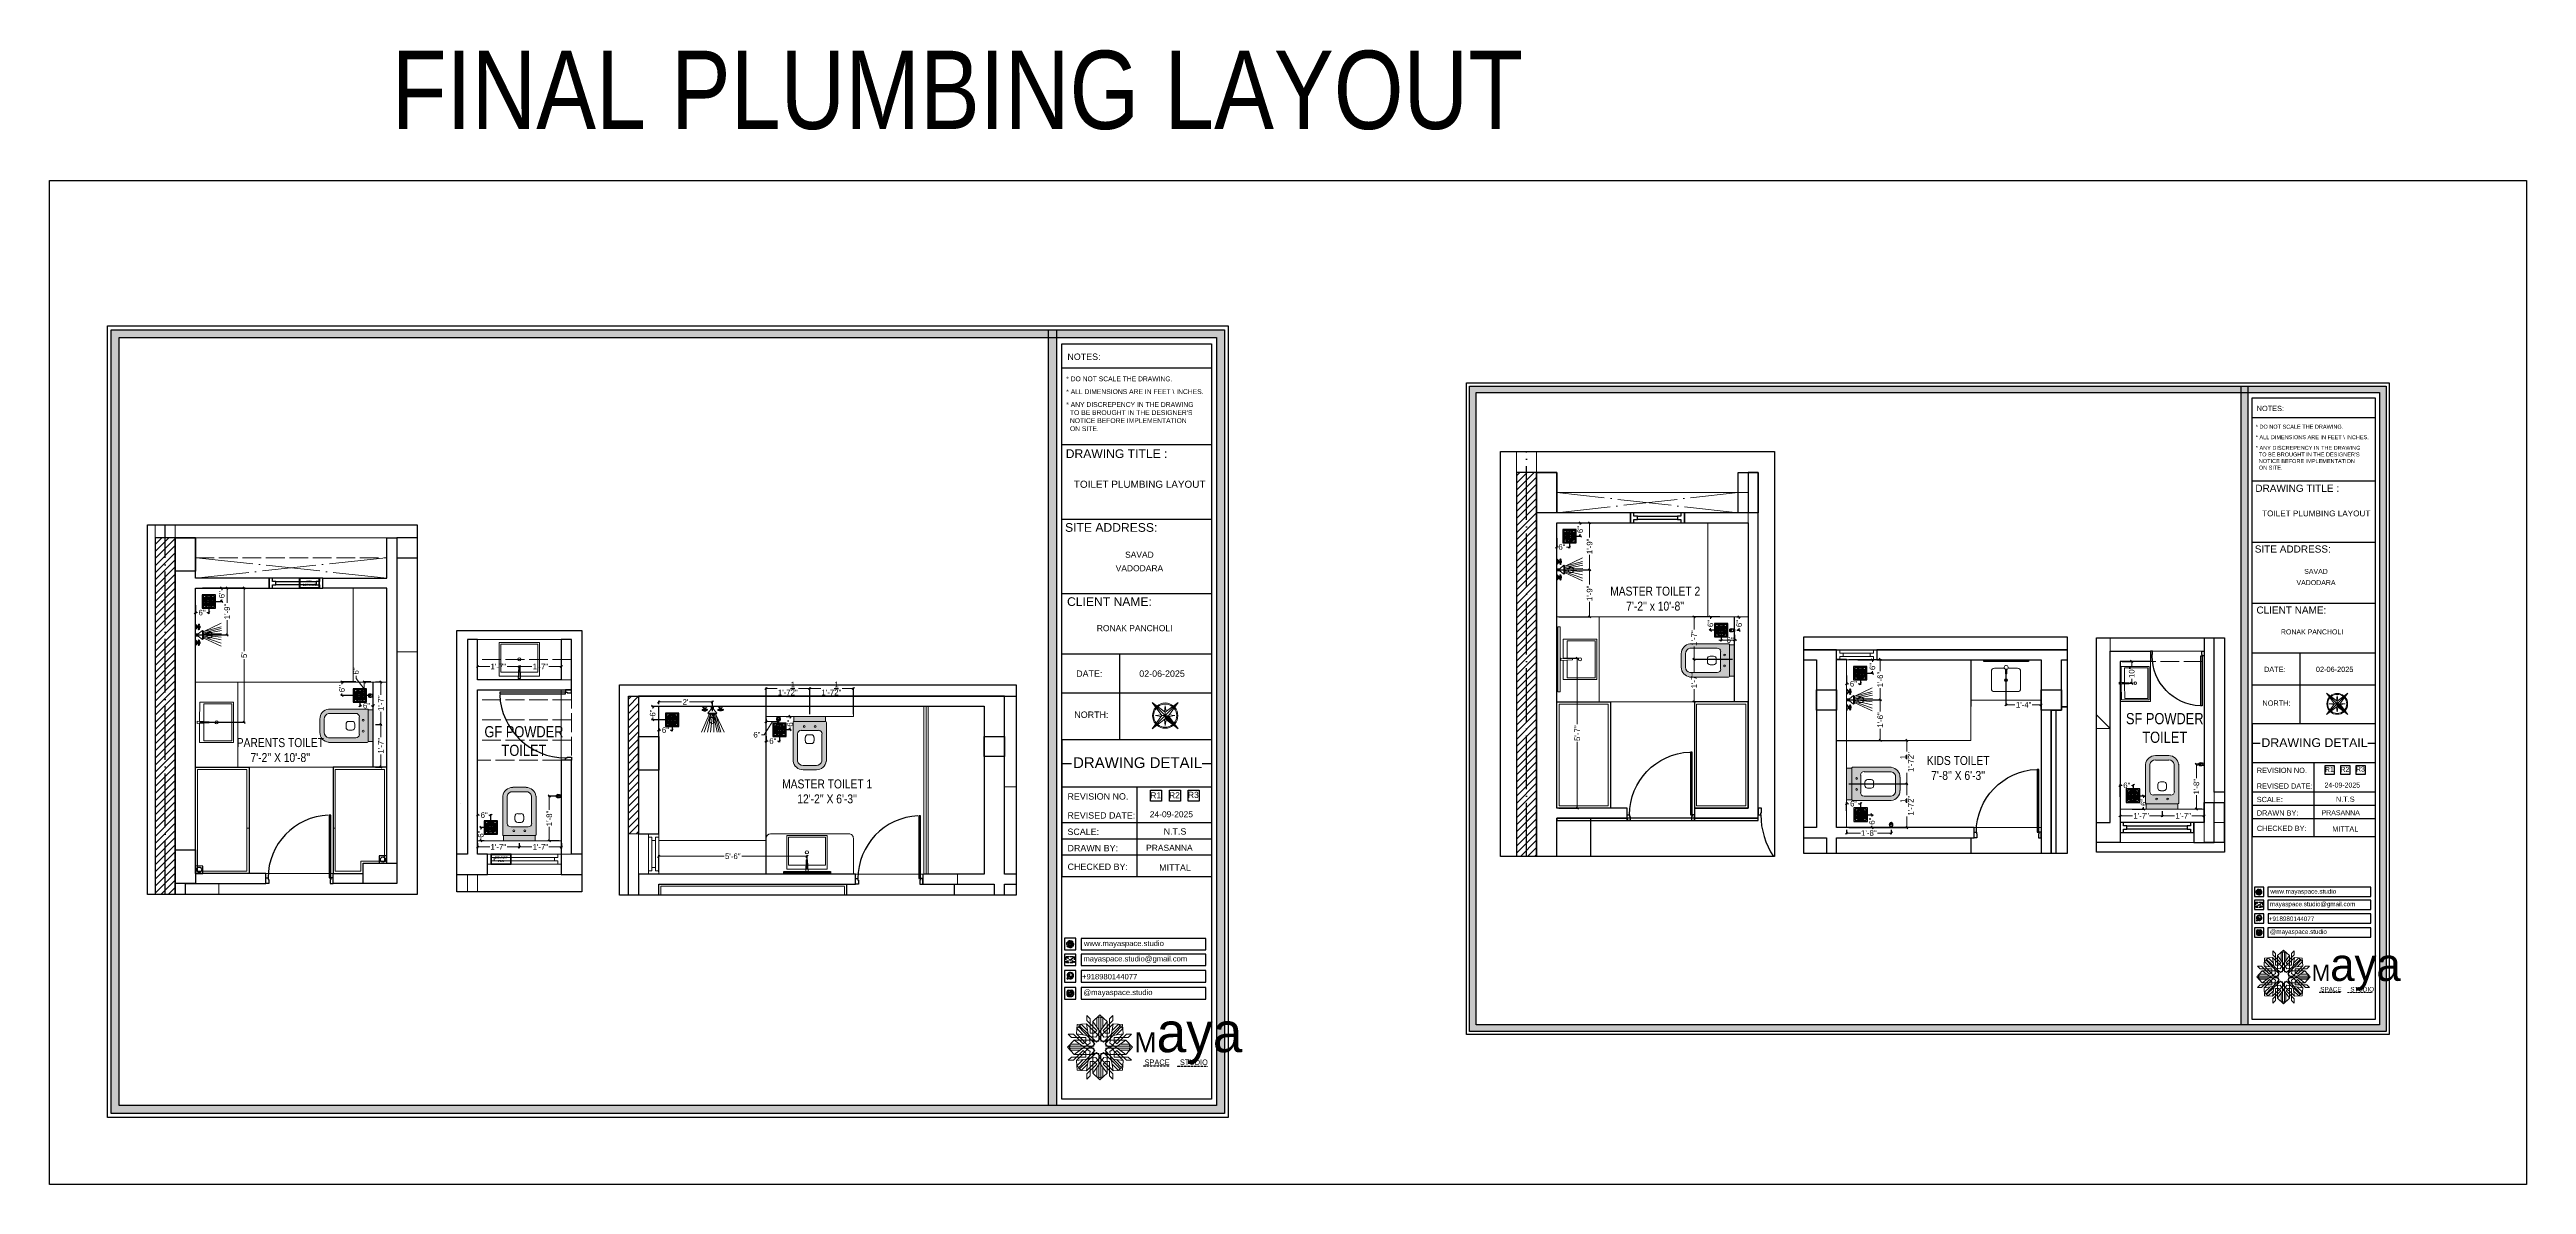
# Model space of a CAD drawing. Header units: millimetres. Extents: x 56222 to 3066687, y -650199 to -121287.
# Drawn here: x 150097 to 151204, y -178593 to -178086 of the extents above; entities that cross this region are included whole.
import ezdxf
from ezdxf.enums import TextEntityAlignment as Align

# ---------------------------------------------------------------- set-up
doc = ezdxf.new("R2010")
doc.units = ezdxf.units.MM
doc.header["$MEASUREMENT"] = 0
doc.header["$PDMODE"] = 35
for name, pattern in [('ACAD_ISO02W100', [15, 12, -3]), ('ACAD_ISO04W100', [30, 24, -3, 0, -3]), ('DASHEDX2', [1.5, 1, -0.5])]:
    doc.linetypes.add(name, pattern=pattern)
doc.layers.get('Defpoints').update_dxf_attribs({"color": 220})
for name, color, linetype in [('AR DOOR', 40, 'Continuous'), ('AR ELE-5', 134, 'Continuous'), ('SANIT', 232, 'Continuous'), ('WC-DET', 8, 'Continuous')]:
    doc.layers.add(name, color=color, linetype=linetype)
for name, color, linetype, lineweight in [('COLUMN', 1, 'Continuous', 30), ('dim05', 1, 'Continuous', 13), ('Dimension', 10, 'DASHEDX2', 20), ('Electrical', 84, 'Continuous', 30), ('ELEVATION', 250, 'Continuous', 9), ('ELEVATION ( SPIRAL STAIR )', 250, 'Continuous', 9), ('FIRST FLOOR', 7, 'Continuous', 9), ('FIRST FLOOR ( DW_RAIL )', 7, 'Continuous', 9), ('FIRST FLOOR ( TEXT )', 7, 'Continuous', 9), ('FIRST FLOOR_( PLine )_', 251, 'Continuous', 30), ('FIRST FLOOR_( STAIR )', 251, 'Continuous', 9), ('FUR', 250, 'Continuous', 0), ('FURNITURE', 32, 'Continuous', 9), ('GROUND FLOOR', 7, 'Continuous', 9), ('GROUND FLOOR  ( DIM )', 7, 'Continuous', 9), ('GROUND FLOOR  ( HATCH )', 251, 'Continuous', 9), ('GROUND FLOOR  ( PLINE )', 251, 'Continuous', 30), ('GROUND FLOOR ( DW_RAIL )', 7, 'Continuous', 9), ('GROUND FLOOR ( STAIR )', 251, 'Continuous', 9), ('NAME PLATE', 7, 'Continuous', 25), ('SECOND FLOOR', 7, 'Continuous', 9), ('SECOND FLOOR  ( PLINE )', 251, 'Continuous', 30), ('SECOND FLOOR ( PLine )', 7, 'Continuous', 30), ('SECOND FLOOR ( TEXT )', 7, 'Continuous', 9), ('title block', 7, 'Continuous', 9), ('UTILITY', 48, 'Continuous', 9), ('wall', 7, 'Continuous', 30), ('X_PLOT', 1, 'Continuous', 9), ('XX~SLAB ( BEAM )~ ( DIM )', 7, 'Continuous', 9)]:
    doc.layers.add(name, color=color, linetype=linetype, lineweight=lineweight)
doc.layers.add('XX~SLAB ( PLINE )', color=251, linetype='Continuous', plot=False)
doc.styles.add('Arial', font='arial.ttf')
doc.styles.add("Cn_BT_0'-0", font='swissc.ttf')
doc.styles.add('KATHA', font='swissc.ttf')
doc.styles.get("Standard").update_dxf_attribs({"font": 'arial.ttf', "height": 6})
doc.dimstyles.new('ISO-25', dxfattribs={"dimtxt": 2.5, "dimasz": 1, "dimexe": 0.5, "dimexo": 1, "dimtad": 0, "dimdec": 1, "dimlunit": 4, "dimtxsty": 'Standard', "dimblk": 'OBLIQUE', "dimcen": 2.5, "dimclrd": 1, "dimclre": 1, "dimclrt": 5, "dimadec": 0, "dimazin": 0, "dimtfac": 1, "dimtdec": 1, "dimtmove": 0, "dimatfit": 3, "dimfxl": 1, "dimlwd": -1, "dimarcsym": 0})

# ---------------------------------------------------------------- blocks, each defined once
blk = doc.blocks.new('A$C3EC62B37')
at = {"layer": 'FURNITURE', "lineweight": 30, "ltscale": 0.25, "true_color": 0xffffff}
h = blk.add_hatch(color=7, dxfattribs=at)
h.dxf.hatch_style = 1
h.paths.add_polyline_path([(-12.2, 0), (-12.2, 2.3), (-26.3, 2.3), (-26.3, 0)])
h.paths.add_polyline_path([(-26.3, 2.3), (-12.2, 2.3, 0.414214), (-11.8, 2.7), (-11.8, 20, 0.388639), (-16.2, 23.9), (-22.4, 23.9, 0.379499), (-26.7, 20), (-26.7, 2.7, 0.414214)])
h.paths.add_polyline_path([(-15.3, 6.3), (-23.1, 6.3, -0.414214), (-24.7, 7.8), (-24.7, 20, -0.349567), (-22.4, 21.9), (-16.2, 21.9, -0.364948), (-13.8, 20), (-13.8, 7.8, -0.414214)], flags=16)
h.paths.add_polyline_path([(-18.5, 8.2), (-20, 8.2, -0.414214), (-21.2, 9.4), (-21.2, 11, -0.414214), (-20, 12.1), (-18.5, 12.1, -0.414214), (-17.3, 11), (-17.3, 9.4, -0.414214)], flags=0)
h.paths.add_polyline_path([(-22.1, 4.5, -1), (-21.3, 4.5, -1)], flags=16)
at = {"layer": 'FURNITURE', "color": 0, "linetype": 'ByBlock', "lineweight": -2}
for p, q in [((-22.2, 23.9), (-16.2, 23.9)), ((-26.7, 2.7), (-26.7, 20)), ((-24.7, 7.8), (-24.7, 20)), ((-22.2, 21.9), (-16.2, 21.9)), ((-20, 12.1), (-18.5, 12.1)), ((-13.8, 7.8), (-13.8, 20)), ((-11.8, 2.7), (-11.8, 20)), ((-26.3, 2.3), (-12.2, 2.3)), ((-26.3, 2.3), (-26.3, 0)), ((-26.3, 0), (-12.2, 0)), ((-26.3, 0), (-12.2, 0)), ((-23.1, 6.3), (-15.3, 6.3)), ((-21.2, 9.4), (-21.2, 11)), ((-20, 8.2), (-18.5, 8.2)), ((-17.3, 9.4), (-17.3, 11)), ((-12.2, 2.3), (-12.2, 0))]:
    blk.add_line(p, q, dxfattribs=at)
for centre in [(-21.7, 4.5), (-16.8, 4.5)]:
    blk.add_circle(centre, 0.391, dxfattribs=at)
for centre, radius, start, end in [((-22.3, 19.5), 4.37, 89.0873, 174.0395), ((-16.2, 19.5), 4.37, 5.9605, 90.9127), ((-22.3, 19.5), 2.44, 88.437, 168.6348), ((-20, 11), 1.17, 90, 180), ((-18.5, 11), 1.17, 0, 90), ((-16.2, 19.5), 2.44, 11.3652, 91.563), ((-26.3, 2.7), 0.391, 180, 270), ((-23.1, 7.8), 1.57, 180, 270), ((-20, 9.4), 1.17, 180, 270), ((-18.5, 9.4), 1.17, 270, 0), ((-15.3, 7.8), 1.57, 270, 0), ((-12.2, 2.7), 0.391, 270, 0)]:
    blk.add_arc(centre, radius, start, end, dxfattribs=at)
blk = doc.blocks.new('*U25')
for points in [[(-40, 0), (0, 0), (0, 30), (10, 30), (10, 100), (-40, 100)], [(0, 0), (0, -1120), (30, -1120), (30, 0)], [(1160, 0), (1120, 0), (1120, 30), (1110, 30), (1110, 100), (1160, 100)]]:
    blk.add_lwpolyline(points, close=True)
at = {"layer": 'AR ELE-5', "linetype": 'ByBlock', "ltscale": 15}
blk.add_arc((-2, 1), 1122, 272.373, 359.9653, dxfattribs=at)
blk = doc.blocks.new('A$C07311617')
at = {"layer": 'UTILITY'}
h = blk.add_hatch(color=7, dxfattribs=at)
h.paths.add_polyline_path([(-3.1, 2), (-3.1, 0), (-3.7, 0), (-3.7, 0.5), (-3.7, 1.4)])
h.paths.add_polyline_path([(-3.1, 0), (-3.1, -0.5), (-3.1, -2), (-3.7, -1.6), (-3.7, -0.5), (-3.7, 0)])
h = blk.add_hatch(color=7, dxfattribs=at)
h.paths.add_polyline_path([(0, 0.5), (0, 0), (-1.3, 0), (-1.3, 0.5)])
h.paths.add_polyline_path([(0, 0), (0, -0.5), (-1.3, -0.5), (-1.3, 0)])
at = {"layer": 'UTILITY', "color": 7}
for p, q in [((-3.7, 1.4), (-11.5, 4.9)), ((-3.7, 0.9), (-11.5, 3.7)), ((-3.7, 0.5), (-11.5, 2.2)), ((-3.7, 0), (-11.5, 0.9)), ((-3.1, 2), (-3.7, 1.4)), ((-3.1, -0.5), (-3.1, 2)), ((-1.3, 0.5), (-3.1, 2)), ((-3.1, 0.5), (-3.1, 1.4)), ((-1.7, 3.8), (-1.7, 4.1)), ((-1.7, 3), (-1.7, 2.7)), ((-1.5, 3.8), (-1.5, 4.1)), ((-1.5, 3), (-1.5, 2.7)), ((-1.3, -0.5), (-1.3, 0.5)), ((-1.3, 0.5), (0, 0.5)), ((-0.8, 3.9), (-0.8, 2.9)), ((-0.3, 2.4), (-0.3, 4.3)), ((0, -0.5), (0, 0.5)), ((-3.7, -0.5), (-11.6, -2.1)), ((-3.7, -0.5), (-11.6, -0.6)), ((-3.7, -1), (-11.5, -3)), ((-3.7, -1.6), (-11.5, -5.3)), ((-3.7, -1.6), (-11.5, -3.7)), ((-3.7, -1.6), (-3.1, -2)), ((-3.1, -0.5), (-3.1, -2)), ((-1.3, -0.5), (-3.1, -2)), ((-1.7, -3.2), (-1.7, -3)), ((-1.7, -4), (-1.7, -4.3)), ((-1.5, -3.2), (-1.5, -3)), ((-1.5, -4), (-1.5, -4.3)), ((-1.3, -0.5), (0, -0.5)), ((-0.8, -4.1), (-0.8, -3.1)), ((-0.3, -2.7), (-0.3, -4.6))]:
    blk.add_line(p, q, dxfattribs=at)
for points in [[(-1.3, 0.5), (-3.1, 2)], [(-3.1, -2), (-1.3, -0.5)]]:
    blk.add_lwpolyline(points, dxfattribs=at)
for points in [[(-1.1, 3), (-2.1, 3), (-2.1, 3.8), (-1.1, 3.8)], [(-1.1, -3.2), (-2.1, -3.2), (-2.1, -4), (-1.1, -4)]]:
    blk.add_lwpolyline(points, close=True, dxfattribs=at)
for centre, radius in [((-6.3, 0), 1.33), ((-1.6, 4.3), 0.298), ((-1.6, 3.4), 0.298), ((-1.6, 2.5), 0.298), ((-1.6, -2.7), 0.298), ((-1.6, -3.6), 0.298), ((-1.6, -4.6), 0.298)]:
    blk.add_circle(centre, radius, dxfattribs=at)
for centre, start, end in [((-1.5, 5.3), 285.2551, 344.7449), ((-1.5, 1.5), 15.2551, 74.7449), ((-1.5, -1.8), 285.2551, 344.7449), ((-1.5, -5.5), 15.2551, 74.7449)]:
    blk.add_arc(centre, 1.52, start, end, dxfattribs=at)
blk = doc.blocks.new('A$C1B9B2090')
at = {"layer": 'Electrical', "ltscale": 10}
blk.add_line((0, 5), (10.1, 5), dxfattribs=at)
at = {"layer": 'Electrical', "ltscale": 2}
for points in [[(0, 0), (10.1, 0), (10.1, 5), (0, 5)], [(0.2, 0.2), (9.8, 0.2), (9.8, 4.7), (0.2, 4.7)]]:
    blk.add_lwpolyline(points, close=True, dxfattribs=at)
at = {"layer": 'Electrical', "ltscale": 2, "insert": (1.5, 3.9), "char_height": 1.05, "width": 7.165, "attachment_point": 1}
blk.add_mtext('\\pxqc;{\\fMalgun Gothic|b1|i0|c0|p34;\\W5.565;\\C0;\\W1;EXHAUST \\P\\W7.7995;\\W1;FAN}', dxfattribs=at)
blk = doc.blocks.new('A$C775F2B7C')
at = {"layer": 'WC-DET', "color": 7}
for points in [[(0.02, 0.076), (0.007, 0.076, 0.150223), (0, 0.06), (0, 0.037), (0.007, 0.004, 0.333354), (0.011, 0), (0.025, 0), (0.038, 0, 0.333354), (0.043, 0.004), (0.05, 0.037), (0.05, 0.06, 0.150223), (0.043, 0.076), (0.03, 0.076)], [(0.025, 0.02), (0.012, 0.02, -0.354974), (0.007, 0.023), (0, 0.057)], [(0.02, 0.076), (0.02, 0.082, -0.414214), (0.021, 0.083), (0.025, 0.083)], [(0.025, 0.076), (0.02, 0.076, 0.150223)], [(0.03, 0.076), (0.03, 0.082, 0.414214), (0.029, 0.083), (0.025, 0.083)], [(0.025, 0.02), (0.038, 0.02, 0.354974), (0.042, 0.023), (0.05, 0.057)]]:
    blk.add_lwpolyline(points, format="xyb", dxfattribs=at)
at = {"layer": 'WC-DET'}
for points in [[(0, 0.063), (0.025, 0.063)], [(0, 0.057), (0.025, 0.057)], [(0.001, 0.065), (0.025, 0.065)], [(0.049, 0.065), (0.025, 0.065)], [(0.049, 0.063), (0.025, 0.063)], [(0.05, 0.057), (0.025, 0.057)]]:
    blk.add_lwpolyline(points, dxfattribs=at)
at = {"layer": 'WC-DET', "color": 7}
blk.add_lwpolyline([(0.03, 0.076), (0.025, 0.076)], dxfattribs=at)
blk = doc.blocks.new('_Oblique')
at = {"layer": 'wall', "color": 0, "lineweight": -2}
blk.add_line((-0.5, -0.5), (0.5, 0.5), dxfattribs=at)
blk = doc.blocks.new('*D877')
at = {"layer": 'Defpoints', "color": 0, "lineweight": 30, "transparency": 16777216}
for p in [(150164.7, -178326.4), (150184.3, -178326.4), (150163.3, -178386.4)]:
    blk.add_point(p, dxfattribs=at)
at = {"layer": 'dim05', "color": 1, "linetype": 'Continuous', "lineweight": -2, "transparency": 16777216}
for p, q in [((150165.7, -178326.4), (150184.8, -178326.4)), ((150164.3, -178386.4), (150184.8, -178386.4))]:
    blk.add_line(p, q, dxfattribs=at)
at = {"layer": 'dim05', "color": 1, "linetype": 'Continuous', "transparency": 16777216}
for p, q in [((150184.3, -178326.4), (150184.3, -178354.7)), ((150184.3, -178386.4), (150184.3, -178358.2))]:
    blk.add_line(p, q, dxfattribs=at)
at = {"layer": 'dim05', "color": 1, "transparency": 16777216}
for p, rotation in [((150184.3, -178326.4), 90), ((150184.3, -178386.4), 270)]:
    blk.add_blockref('_Oblique', p, dxfattribs=dict(at, rotation=rotation))
at = {"layer": 'dim05', "color": 5, "lineweight": 25, "transparency": 16777216, "insert": (150184.3, -178356.4), "char_height": 2.5, "attachment_point": 5, "rotation": 90, "style": 'Arial'}
blk.add_mtext("5'", dxfattribs=at)
blk = doc.blocks.new('*D878')
at = {"layer": 'Defpoints', "color": 0, "lineweight": 30, "transparency": 16777216}
for p in [(150164.7, -178326.4), (150176.7, -178326.4), (150162.5, -178347.4)]:
    blk.add_point(p, dxfattribs=at)
at = {"layer": 'dim05', "color": 1, "linetype": 'Continuous', "lineweight": -2, "transparency": 16777216}
for p, q in [((150165.7, -178326.4), (150177.2, -178326.4)), ((150163.5, -178347.4), (150177.2, -178347.4))]:
    blk.add_line(p, q, dxfattribs=at)
at = {"layer": 'dim05', "color": 1, "linetype": 'Continuous', "transparency": 16777216}
for p, q in [((150176.7, -178326.4), (150176.7, -178333.1)), ((150176.7, -178347.4), (150176.7, -178340.8))]:
    blk.add_line(p, q, dxfattribs=at)
at = {"layer": 'dim05', "color": 1, "transparency": 16777216}
for p, rotation in [((150176.7, -178326.4), 90), ((150176.7, -178347.4), 270)]:
    blk.add_blockref('_Oblique', p, dxfattribs=dict(at, rotation=rotation))
at = {"layer": 'dim05', "color": 5, "lineweight": 25, "transparency": 16777216, "insert": (150176.7, -178336.9), "char_height": 2.5, "attachment_point": 5, "rotation": 90, "style": 'Arial'}
blk.add_mtext('1\'-9"', dxfattribs=at)
blk = doc.blocks.new('*D879')
at = {"layer": 'Defpoints', "color": 0, "lineweight": 30, "transparency": 16777216}
for p in [(150238, -178368.4), (150242, -178368.4), (150242, -178374.5)]:
    blk.add_point(p, dxfattribs=at)
at = {"layer": 'dim05', "color": 1, "linetype": 'Continuous', "transparency": 16777216}
for p, q in [((150234.3, -178366.8), (150234.3, -178365.6)), ((150238, -178371.5), (150234.3, -178366.8)), ((150238, -178374.5), (150238, -178368.4))]:
    blk.add_line(p, q, dxfattribs=at)
at = {"layer": 'dim05', "color": 1, "linetype": 'Continuous', "lineweight": -2, "transparency": 16777216}
for p, q in [((150241, -178368.4), (150237.5, -178368.4)), ((150241, -178374.5), (150237.5, -178374.5))]:
    blk.add_line(p, q, dxfattribs=at)
at = {"layer": 'dim05', "color": 1, "transparency": 16777216}
for p, rotation in [((150238, -178368.4), 90), ((150238, -178374.5), 270)]:
    blk.add_blockref('_Oblique', p, dxfattribs=dict(at, rotation=rotation))
at = {"layer": 'dim05', "color": 5, "lineweight": 25, "transparency": 16777216, "insert": (150234.3, -178363.5), "char_height": 2.5, "attachment_point": 5, "rotation": 90, "style": 'Arial'}
blk.add_mtext('6"', dxfattribs=at)
blk = doc.blocks.new('*D880')
at = {"layer": 'Defpoints', "color": 0, "lineweight": 30, "transparency": 16777216}
for p in [(150242, -178387.4), (150245.4, -178387.4), (150242, -178406.4)]:
    blk.add_point(p, dxfattribs=at)
at = {"layer": 'dim05', "color": 1, "linetype": 'Continuous', "lineweight": -2, "transparency": 16777216}
for p, q in [((150243, -178387.4), (150245.9, -178387.4)), ((150243, -178406.4), (150245.9, -178406.4))]:
    blk.add_line(p, q, dxfattribs=at)
at = {"layer": 'dim05', "color": 1, "linetype": 'Continuous', "transparency": 16777216}
for p, q in [((150245.4, -178387.4), (150245.4, -178393.1)), ((150245.4, -178406.4), (150245.4, -178400.8))]:
    blk.add_line(p, q, dxfattribs=at)
at = {"layer": 'dim05', "color": 1, "transparency": 16777216}
for p, rotation in [((150245.4, -178387.4), 90), ((150245.4, -178406.4), 270)]:
    blk.add_blockref('_Oblique', p, dxfattribs=dict(at, rotation=rotation))
at = {"layer": 'dim05', "color": 5, "lineweight": 25, "transparency": 16777216, "insert": (150245.4, -178396.9), "char_height": 2.5, "attachment_point": 5, "rotation": 90, "style": 'Arial'}
blk.add_mtext('1\'-7"', dxfattribs=at)
blk = doc.blocks.new('*D881')
at = {"layer": 'Defpoints', "color": 0, "lineweight": 30, "transparency": 16777216}
for p in [(150242, -178368.4), (150245.4, -178368.4), (150242, -178387.4)]:
    blk.add_point(p, dxfattribs=at)
at = {"layer": 'dim05', "color": 1, "linetype": 'Continuous', "lineweight": -2, "transparency": 16777216}
for p, q in [((150243, -178368.4), (150245.9, -178368.4)), ((150243, -178387.4), (150245.9, -178387.4))]:
    blk.add_line(p, q, dxfattribs=at)
at = {"layer": 'dim05', "color": 1, "linetype": 'Continuous', "transparency": 16777216}
for p, q in [((150245.4, -178368.4), (150245.4, -178374.1)), ((150245.4, -178387.4), (150245.4, -178381.8))]:
    blk.add_line(p, q, dxfattribs=at)
at = {"layer": 'dim05', "color": 1, "transparency": 16777216}
for p, rotation in [((150245.4, -178368.4), 90), ((150245.4, -178387.4), 270)]:
    blk.add_blockref('_Oblique', p, dxfattribs=dict(at, rotation=rotation))
at = {"layer": 'dim05', "color": 5, "lineweight": 25, "transparency": 16777216, "insert": (150245.4, -178377.9), "char_height": 2.5, "attachment_point": 5, "rotation": 90, "style": 'Arial'}
blk.add_mtext('1\'-7"', dxfattribs=at)
blk = doc.blocks.new('NAHNYsquare')
at = {"color": 253}
for p, q in [((5, -3), (1, -3)), ((4.9, -2.3), (1.1, -2.3)), ((4.9, -3.7), (1.1, -3.7)), ((4.5, -1.7), (1.5, -1.7)), ((4.5, -4.3), (1.5, -4.3)), ((1.7, -4.5), (1.7, -1.5)), ((2.3, -4.9), (2.3, -1.1)), ((3, -1), (3, -5)), ((3.7, -4.9), (3.7, -1.1)), ((4.3, -4.5), (4.3, -1.5))]:
    blk.add_line(p, q, dxfattribs=at)
for points in [[(0, -6), (6, -6), (6, 0), (0, 0)], [(0.5, -5.5), (5.5, -5.5), (5.5, -0.5), (0.5, -0.5)]]:
    blk.add_lwpolyline(points, close=True)
for radius in [2.5, 2]:
    blk.add_circle((3, -3), radius)
blk = doc.blocks.new('*U18')
for points in [[(0, 0), (0, 1120), (-30, 1120), (-30, 0)], [(40, 0), (0, 0), (0, -30), (-10, -30), (-10, -100), (40, -100)], [(-1160, 0), (-1120, 0), (-1120, -30), (-1110, -30), (-1110, -100), (-1160, -100)]]:
    blk.add_lwpolyline(points, close=True)
at = {"layer": 'AR ELE-5', "linetype": 'ByBlock', "ltscale": 15}
blk.add_arc((2, -1), 1122, 92.373, 179.9653, dxfattribs=at)
blk = doc.blocks.new('*D882')
at = {"layer": 'Defpoints', "color": 0, "lineweight": 30, "transparency": 16777216}
for p in [(150307.3, -178367.4), (150326.1, -178361.5), (150326.1, -178367.4)]:
    blk.add_point(p, dxfattribs=at)
at = {"layer": 'dim05', "color": 1, "linetype": 'Continuous', "lineweight": -2, "transparency": 16777216}
for p, q in [((150307.3, -178366.4), (150307.3, -178361)), ((150326.1, -178366.4), (150326.1, -178361))]:
    blk.add_line(p, q, dxfattribs=at)
at = {"layer": 'dim05', "color": 1, "linetype": 'Continuous', "transparency": 16777216}
for p, q in [((150307.3, -178361.5), (150312.9, -178361.5)), ((150326.1, -178361.5), (150320.5, -178361.5))]:
    blk.add_line(p, q, dxfattribs=at)
at = {"layer": 'dim05', "color": 1, "transparency": 16777216, "rotation": 180}
blk.add_blockref('_Oblique', (150307.3, -178361.5), dxfattribs=at)
at = {"layer": 'dim05', "color": 1, "transparency": 16777216}
blk.add_blockref('_Oblique', (150326.1, -178361.5), dxfattribs=at)
at = {"layer": 'dim05', "color": 5, "lineweight": 25, "transparency": 16777216, "insert": (150316.7, -178361.5), "char_height": 2.5, "attachment_point": 5, "style": 'Arial'}
blk.add_mtext('1\'-7"', dxfattribs=at)
blk = doc.blocks.new('*D883')
at = {"layer": 'Defpoints', "color": 0, "lineweight": 30, "transparency": 16777216}
for p in [(150288.6, -178367.4), (150307.3, -178361.5), (150307.3, -178367.4)]:
    blk.add_point(p, dxfattribs=at)
at = {"layer": 'dim05', "color": 1, "linetype": 'Continuous', "lineweight": -2, "transparency": 16777216}
for p, q in [((150288.6, -178366.4), (150288.6, -178361)), ((150307.3, -178366.4), (150307.3, -178361))]:
    blk.add_line(p, q, dxfattribs=at)
at = {"layer": 'dim05', "color": 1, "linetype": 'Continuous', "transparency": 16777216}
for p, q in [((150288.6, -178361.5), (150294.1, -178361.5)), ((150307.3, -178361.5), (150301.8, -178361.5))]:
    blk.add_line(p, q, dxfattribs=at)
at = {"layer": 'dim05', "color": 1, "transparency": 16777216, "rotation": 180}
blk.add_blockref('_Oblique', (150288.6, -178361.5), dxfattribs=at)
at = {"layer": 'dim05', "color": 1, "transparency": 16777216}
blk.add_blockref('_Oblique', (150307.3, -178361.5), dxfattribs=at)
at = {"layer": 'dim05', "color": 5, "lineweight": 25, "transparency": 16777216, "insert": (150297.9, -178361.5), "char_height": 2.5, "attachment_point": 5, "style": 'Arial'}
blk.add_mtext('1\'-7"', dxfattribs=at)
blk = doc.blocks.new('*D884')
at = {"layer": 'Defpoints', "color": 0, "lineweight": 30, "transparency": 16777216}
for p in [(150326.1, -178419.4), (150320.7, -178439.4), (150326.1, -178439.4)]:
    blk.add_point(p, dxfattribs=at)
at = {"layer": 'dim05', "color": 1, "linetype": 'Continuous', "lineweight": -2, "transparency": 16777216}
for p, q in [((150325.1, -178419.4), (150320.2, -178419.4)), ((150325.1, -178439.4), (150320.2, -178439.4))]:
    blk.add_line(p, q, dxfattribs=at)
at = {"layer": 'dim05', "color": 1, "linetype": 'Continuous', "transparency": 16777216}
for p, q in [((150320.7, -178419.4), (150320.7, -178425.6)), ((150320.7, -178439.4), (150320.7, -178433.2))]:
    blk.add_line(p, q, dxfattribs=at)
at = {"layer": 'dim05', "color": 1, "transparency": 16777216}
for p, rotation in [((150320.7, -178419.4), 90), ((150320.7, -178439.4), 270)]:
    blk.add_blockref('_Oblique', p, dxfattribs=dict(at, rotation=rotation))
at = {"layer": 'dim05', "color": 5, "lineweight": 25, "transparency": 16777216, "insert": (150320.7, -178429.4), "char_height": 2.5, "attachment_point": 5, "rotation": 90, "style": 'Arial'}
blk.add_mtext('1\'-8"', dxfattribs=at)
blk = doc.blocks.new('*D885')
at = {"layer": 'Defpoints', "color": 0, "lineweight": 30, "transparency": 16777216}
for p in [(150288.6, -178439.4), (150307.3, -178439.4), (150307.3, -178442.1)]:
    blk.add_point(p, dxfattribs=at)
at = {"layer": 'dim05', "color": 1, "linetype": 'Continuous', "lineweight": -2, "transparency": 16777216}
for p, q in [((150288.6, -178440.4), (150288.6, -178442.6)), ((150307.3, -178440.4), (150307.3, -178442.6))]:
    blk.add_line(p, q, dxfattribs=at)
at = {"layer": 'dim05', "color": 1, "linetype": 'Continuous', "transparency": 16777216}
for p, q in [((150288.6, -178442.1), (150294.1, -178442.1)), ((150307.3, -178442.1), (150301.8, -178442.1))]:
    blk.add_line(p, q, dxfattribs=at)
at = {"layer": 'dim05', "color": 1, "transparency": 16777216, "rotation": 180}
blk.add_blockref('_Oblique', (150288.6, -178442.1), dxfattribs=at)
at = {"layer": 'dim05', "color": 1, "transparency": 16777216}
blk.add_blockref('_Oblique', (150307.3, -178442.1), dxfattribs=at)
at = {"layer": 'dim05', "color": 5, "lineweight": 25, "transparency": 16777216, "insert": (150297.9, -178442.1), "char_height": 2.5, "attachment_point": 5, "style": 'Arial'}
blk.add_mtext('1\'-7"', dxfattribs=at)
blk = doc.blocks.new('*D886')
at = {"layer": 'Defpoints', "color": 0, "lineweight": 30, "transparency": 16777216}
for p in [(150307.3, -178439.5), (150326.1, -178439.5), (150326.1, -178442.1)]:
    blk.add_point(p, dxfattribs=at)
at = {"layer": 'dim05', "color": 1, "linetype": 'Continuous', "lineweight": -2, "transparency": 16777216}
for p, q in [((150307.3, -178440.5), (150307.3, -178442.6)), ((150326.1, -178440.5), (150326.1, -178442.6))]:
    blk.add_line(p, q, dxfattribs=at)
at = {"layer": 'dim05', "color": 1, "linetype": 'Continuous', "transparency": 16777216}
for p, q in [((150307.3, -178442.1), (150312.9, -178442.1)), ((150326.1, -178442.1), (150320.5, -178442.1))]:
    blk.add_line(p, q, dxfattribs=at)
at = {"layer": 'dim05', "color": 1, "transparency": 16777216, "rotation": 180}
blk.add_blockref('_Oblique', (150307.3, -178442.1), dxfattribs=at)
at = {"layer": 'dim05', "color": 1, "transparency": 16777216}
blk.add_blockref('_Oblique', (150326.1, -178442.1), dxfattribs=at)
at = {"layer": 'dim05', "color": 5, "lineweight": 25, "transparency": 16777216, "insert": (150316.7, -178442.1), "char_height": 2.5, "attachment_point": 5, "style": 'Arial'}
blk.add_mtext('1\'-7"', dxfattribs=at)
blk = doc.blocks.new('*D887')
at = {"layer": 'Defpoints', "color": 0, "lineweight": 30, "transparency": 16777216}
for p in [(150369.6, -178379.3), (150393.6, -178377.3), (150393.6, -178382.4)]:
    blk.add_point(p, dxfattribs=at)
at = {"layer": 'dim05', "color": 1, "linetype": 'Continuous', "lineweight": -2, "transparency": 16777216}
for p, q in [((150369.6, -178378.3), (150369.6, -178376.8)), ((150393.6, -178381.4), (150393.6, -178376.8))]:
    blk.add_line(p, q, dxfattribs=at)
at = {"layer": 'dim05', "color": 1, "linetype": 'Continuous', "transparency": 16777216}
for p, q in [((150369.6, -178377.3), (150379.8, -178377.3)), ((150393.6, -178377.3), (150383.4, -178377.3))]:
    blk.add_line(p, q, dxfattribs=at)
at = {"layer": 'dim05', "color": 1, "transparency": 16777216, "rotation": 180}
blk.add_blockref('_Oblique', (150369.6, -178377.3), dxfattribs=at)
at = {"layer": 'dim05', "color": 1, "transparency": 16777216}
blk.add_blockref('_Oblique', (150393.6, -178377.3), dxfattribs=at)
at = {"layer": 'dim05', "color": 5, "lineweight": 25, "transparency": 16777216, "insert": (150381.6, -178377.3), "char_height": 2.5, "attachment_point": 5, "style": 'Arial'}
blk.add_mtext("2'", dxfattribs=at)
blk = doc.blocks.new('*D888')
at = {"layer": 'Defpoints', "color": 0, "lineweight": 30, "transparency": 16777216}
for p in [(150417.6, -178383.8), (150423.1, -178383.8), (150423.1, -178386.1)]:
    blk.add_point(p, dxfattribs=at)
at = {"layer": 'dim05', "color": 1, "linetype": 'Continuous', "transparency": 16777216}
for p, q in [((150420.4, -178386.1), (150416.8, -178392)), ((150417.6, -178386.1), (150423.1, -178386.1)), ((150416.8, -178392), (150415.6, -178392))]:
    blk.add_line(p, q, dxfattribs=at)
at = {"layer": 'dim05', "color": 1, "linetype": 'Continuous', "lineweight": -2, "transparency": 16777216}
for p, q in [((150417.6, -178384.8), (150417.6, -178386.6)), ((150423.1, -178384.8), (150423.1, -178386.6))]:
    blk.add_line(p, q, dxfattribs=at)
at = {"layer": 'dim05', "color": 1, "transparency": 16777216, "rotation": 180}
blk.add_blockref('_Oblique', (150417.6, -178386.1), dxfattribs=at)
at = {"layer": 'dim05', "color": 1, "transparency": 16777216}
blk.add_blockref('_Oblique', (150423.1, -178386.1), dxfattribs=at)
at = {"layer": 'dim05', "color": 5, "lineweight": 25, "transparency": 16777216, "insert": (150413.5, -178392), "char_height": 2.5, "attachment_point": 5, "style": 'Arial'}
blk.add_mtext('6"', dxfattribs=at)
blk = doc.blocks.new('*D889')
at = {"layer": 'Defpoints', "color": 0, "lineweight": 30, "transparency": 16777216}
for p in [(150456.6, -178371.3), (150437.1, -178383.8), (150456.6, -178383.8)]:
    blk.add_point(p, dxfattribs=at)
at = {"layer": 'dim05', "color": 1, "linetype": 'Continuous', "lineweight": -2, "transparency": 16777216}
for p, q in [((150437.1, -178382.8), (150437.1, -178370.8)), ((150456.6, -178382.8), (150456.6, -178370.8))]:
    blk.add_line(p, q, dxfattribs=at)
at = {"layer": 'dim05', "color": 1, "linetype": 'Continuous', "transparency": 16777216}
for p, q in [((150437.1, -178371.3), (150442.1, -178371.3)), ((150456.6, -178371.3), (150451.6, -178371.3))]:
    blk.add_line(p, q, dxfattribs=at)
at = {"layer": 'dim05', "color": 1, "transparency": 16777216, "rotation": 180}
blk.add_blockref('_Oblique', (150437.1, -178371.3), dxfattribs=at)
at = {"layer": 'dim05', "color": 1, "transparency": 16777216}
blk.add_blockref('_Oblique', (150456.6, -178371.3), dxfattribs=at)
at = {"layer": 'dim05', "color": 5, "lineweight": 25, "transparency": 16777216, "insert": (150446.8, -178371.3), "char_height": 2.5, "attachment_point": 5, "style": 'Arial'}
blk.add_mtext('1\'-7{\\H1x;\\S1/2;}"', dxfattribs=at)
blk = doc.blocks.new('*D890')
at = {"layer": 'Defpoints', "color": 0, "lineweight": 30, "transparency": 16777216}
for p in [(150437.1, -178371.3), (150417.6, -178383.8), (150437.1, -178383.8)]:
    blk.add_point(p, dxfattribs=at)
at = {"layer": 'dim05', "color": 1, "linetype": 'Continuous', "lineweight": -2, "transparency": 16777216}
for p, q in [((150417.6, -178382.8), (150417.6, -178370.8)), ((150437.1, -178382.8), (150437.1, -178370.8))]:
    blk.add_line(p, q, dxfattribs=at)
at = {"layer": 'dim05', "color": 1, "linetype": 'Continuous', "transparency": 16777216}
for p, q in [((150417.6, -178371.3), (150422.6, -178371.3)), ((150437.1, -178371.3), (150432.1, -178371.3))]:
    blk.add_line(p, q, dxfattribs=at)
at = {"layer": 'dim05', "color": 1, "transparency": 16777216, "rotation": 180}
blk.add_blockref('_Oblique', (150417.6, -178371.3), dxfattribs=at)
at = {"layer": 'dim05', "color": 1, "transparency": 16777216}
blk.add_blockref('_Oblique', (150437.1, -178371.3), dxfattribs=at)
at = {"layer": 'dim05', "color": 5, "lineweight": 25, "transparency": 16777216, "insert": (150427.3, -178371.3), "char_height": 2.5, "attachment_point": 5, "style": 'Arial'}
blk.add_mtext('1\'-7{\\H1x;\\S1/2;}"', dxfattribs=at)
blk = doc.blocks.new('*D891')
at = {"layer": 'Defpoints', "color": 0, "lineweight": 30, "transparency": 16777216}
for p in [(150369.6, -178454.3), (150435.9, -178446.3), (150435.9, -178453.2)]:
    blk.add_point(p, dxfattribs=at)
at = {"layer": 'dim05', "color": 1, "linetype": 'Continuous', "lineweight": -2, "transparency": 16777216}
for p, q in [((150369.6, -178453.3), (150369.6, -178445.8)), ((150435.9, -178452.2), (150435.9, -178445.8))]:
    blk.add_line(p, q, dxfattribs=at)
at = {"layer": 'dim05', "color": 1, "linetype": 'Continuous', "transparency": 16777216}
for p, q in [((150369.6, -178446.3), (150398.8, -178446.3)), ((150435.9, -178446.3), (150406.7, -178446.3))]:
    blk.add_line(p, q, dxfattribs=at)
at = {"layer": 'dim05', "color": 1, "transparency": 16777216, "rotation": 180}
blk.add_blockref('_Oblique', (150369.6, -178446.3), dxfattribs=at)
at = {"layer": 'dim05', "color": 1, "transparency": 16777216}
blk.add_blockref('_Oblique', (150435.9, -178446.3), dxfattribs=at)
at = {"layer": 'dim05', "color": 5, "lineweight": 25, "transparency": 16777216, "insert": (150402.7, -178446.3), "char_height": 2.5, "attachment_point": 5, "style": 'Arial'}
blk.add_mtext('5\'-6"', dxfattribs=at)
blk = doc.blocks.new('*U19')
for points in [[(-1160, 0), (-1120, 0), (-1120, 30), (-1110, 30), (-1110, 100), (-1160, 100)], [(0, 0), (0, -1120), (-30, -1120), (-30, 0)], [(40, 0), (0, 0), (0, 30), (-10, 30), (-10, 100), (40, 100)]]:
    blk.add_lwpolyline(points, close=True)
at = {"layer": 'AR ELE-5', "linetype": 'ByBlock', "ltscale": 15}
blk.add_arc((2, 1), 1122, 180.0347, 267.627, dxfattribs=at)
blk = doc.blocks.new('*D892')
at = {"layer": 'Defpoints', "color": 0, "lineweight": 30, "transparency": 16777216}
for p in [(150900.5, -178413.9), (150900.5, -178433.5), (150927.5, -178433.5)]:
    blk.add_point(p, dxfattribs=at)
at = {"layer": 'dim05', "color": 1, "linetype": 'Continuous', "lineweight": -2, "transparency": 16777216}
for p, q in [((150901.5, -178413.9), (150928, -178413.9)), ((150901.5, -178433.5), (150928, -178433.5))]:
    blk.add_line(p, q, dxfattribs=at)
at = {"layer": 'dim05', "color": 1, "linetype": 'Continuous', "transparency": 16777216}
for p, q in [((150927.5, -178413.9), (150927.5, -178419)), ((150927.5, -178433.5), (150927.5, -178428.5))]:
    blk.add_line(p, q, dxfattribs=at)
at = {"layer": 'dim05', "color": 1, "transparency": 16777216}
for p, rotation in [((150927.5, -178413.9), 90), ((150927.5, -178433.5), 270)]:
    blk.add_blockref('_Oblique', p, dxfattribs=dict(at, rotation=rotation))
at = {"layer": 'dim05', "color": 5, "lineweight": 25, "transparency": 16777216, "insert": (150927.5, -178423.7), "char_height": 2.5, "attachment_point": 5, "rotation": 90, "style": 'Arial'}
blk.add_mtext('1\'-7{\\H1x;\\S1/2;}"', dxfattribs=at)
blk = doc.blocks.new('*D893')
at = {"layer": 'Defpoints', "color": 0, "lineweight": 30, "transparency": 16777216}
for p in [(150900.5, -178394.5), (150927.5, -178394.5), (150900.5, -178413.9)]:
    blk.add_point(p, dxfattribs=at)
at = {"layer": 'dim05', "color": 1, "linetype": 'Continuous', "lineweight": -2, "transparency": 16777216}
for p, q in [((150901.5, -178394.5), (150928, -178394.5)), ((150901.5, -178413.9), (150928, -178413.9))]:
    blk.add_line(p, q, dxfattribs=at)
at = {"layer": 'dim05', "color": 1, "linetype": 'Continuous', "transparency": 16777216}
for p, q in [((150927.5, -178394.5), (150927.5, -178399.5)), ((150927.5, -178413.9), (150927.5, -178409))]:
    blk.add_line(p, q, dxfattribs=at)
at = {"layer": 'dim05', "color": 1, "transparency": 16777216}
for p, rotation in [((150927.5, -178394.5), 90), ((150927.5, -178413.9), 270)]:
    blk.add_blockref('_Oblique', p, dxfattribs=dict(at, rotation=rotation))
at = {"layer": 'dim05', "color": 5, "lineweight": 25, "transparency": 16777216, "insert": (150927.5, -178404.2), "char_height": 2.5, "attachment_point": 5, "rotation": 90, "style": 'Arial'}
blk.add_mtext('1\'-7{\\H1x;\\S1/2;}"', dxfattribs=at)
blk = doc.blocks.new('*D894')
at = {"layer": 'Defpoints', "color": 0, "lineweight": 30, "transparency": 16777216}
for p in [(150900.5, -178358.3), (150900.5, -178376.4), (150915.6, -178376.4)]:
    blk.add_point(p, dxfattribs=at)
at = {"layer": 'dim05', "color": 1, "linetype": 'Continuous', "lineweight": -2, "transparency": 16777216}
for p, q in [((150901.5, -178358.3), (150916.1, -178358.3)), ((150901.5, -178376.4), (150916.1, -178376.4))]:
    blk.add_line(p, q, dxfattribs=at)
at = {"layer": 'dim05', "color": 1, "linetype": 'Continuous', "transparency": 16777216}
for p, q in [((150915.6, -178358.3), (150915.6, -178363.5)), ((150915.6, -178376.4), (150915.6, -178371.1))]:
    blk.add_line(p, q, dxfattribs=at)
at = {"layer": 'dim05', "color": 1, "transparency": 16777216}
for p, rotation in [((150915.6, -178358.3), 90), ((150915.6, -178376.4), 270)]:
    blk.add_blockref('_Oblique', p, dxfattribs=dict(at, rotation=rotation))
at = {"layer": 'dim05', "color": 5, "lineweight": 25, "transparency": 16777216, "insert": (150915.6, -178367.3), "char_height": 2.5, "attachment_point": 5, "rotation": 90, "style": 'Arial'}
blk.add_mtext('1\'-6"', dxfattribs=at)
blk = doc.blocks.new('*D895')
at = {"layer": 'Defpoints', "color": 0, "lineweight": 30, "transparency": 16777216}
for p in [(150900.5, -178376.4), (150900.5, -178394.5), (150915.6, -178394.5)]:
    blk.add_point(p, dxfattribs=at)
at = {"layer": 'dim05', "color": 1, "linetype": 'Continuous', "lineweight": -2, "transparency": 16777216}
for p, q in [((150901.5, -178376.4), (150916.1, -178376.4)), ((150901.5, -178394.5), (150916.1, -178394.5))]:
    blk.add_line(p, q, dxfattribs=at)
at = {"layer": 'dim05', "color": 1, "linetype": 'Continuous', "transparency": 16777216}
for p, q in [((150915.6, -178376.4), (150915.6, -178381.6)), ((150915.6, -178394.5), (150915.6, -178389.3))]:
    blk.add_line(p, q, dxfattribs=at)
at = {"layer": 'dim05', "color": 1, "transparency": 16777216}
for p, rotation in [((150915.6, -178376.4), 90), ((150915.6, -178394.5), 270)]:
    blk.add_blockref('_Oblique', p, dxfattribs=dict(at, rotation=rotation))
at = {"layer": 'dim05', "color": 5, "lineweight": 25, "transparency": 16777216, "insert": (150915.6, -178385.4), "char_height": 2.5, "attachment_point": 5, "rotation": 90, "style": 'Arial'}
blk.add_mtext('1\'-6"', dxfattribs=at)
blk = doc.blocks.new('*D896')
at = {"layer": 'Defpoints', "color": 0, "lineweight": 30, "transparency": 16777216}
for p in [(150971.8, -178361.6), (150987.5, -178361), (150987.5, -178378.6)]:
    blk.add_point(p, dxfattribs=at)
at = {"layer": 'dim05', "color": 1, "linetype": 'Continuous', "lineweight": -2, "transparency": 16777216}
for p, q in [((150971.8, -178362.6), (150971.8, -178379.1)), ((150987.5, -178362), (150987.5, -178379.1))]:
    blk.add_line(p, q, dxfattribs=at)
at = {"layer": 'dim05', "color": 1, "linetype": 'Continuous', "transparency": 16777216}
for p, q in [((150971.8, -178378.6), (150975.8, -178378.6)), ((150987.5, -178378.6), (150983.5, -178378.6))]:
    blk.add_line(p, q, dxfattribs=at)
at = {"layer": 'dim05', "color": 1, "transparency": 16777216, "rotation": 180}
blk.add_blockref('_Oblique', (150971.8, -178378.6), dxfattribs=at)
at = {"layer": 'dim05', "color": 1, "transparency": 16777216}
blk.add_blockref('_Oblique', (150987.5, -178378.6), dxfattribs=at)
at = {"layer": 'dim05', "color": 5, "lineweight": 25, "transparency": 16777216, "insert": (150979.7, -178378.6), "char_height": 2.5, "attachment_point": 5, "style": 'Arial'}
blk.add_mtext('1\'-4"', dxfattribs=at)
blk = doc.blocks.new('*D897')
at = {"layer": 'Defpoints', "color": 0, "lineweight": 30, "transparency": 16777216}
for p in [(150900.5, -178433.5), (150920.5, -178433.5), (150920.5, -178435.9)]:
    blk.add_point(p, dxfattribs=at)
at = {"layer": 'dim05', "color": 1, "linetype": 'Continuous', "lineweight": -2, "transparency": 16777216}
for p, q in [((150900.5, -178434.5), (150900.5, -178436.4)), ((150920.5, -178434.5), (150920.5, -178436.4))]:
    blk.add_line(p, q, dxfattribs=at)
at = {"layer": 'dim05', "color": 1, "linetype": 'Continuous', "transparency": 16777216}
for p, q in [((150900.5, -178435.9), (150906.7, -178435.9)), ((150920.5, -178435.9), (150914.3, -178435.9))]:
    blk.add_line(p, q, dxfattribs=at)
at = {"layer": 'dim05', "color": 1, "transparency": 16777216, "rotation": 180}
blk.add_blockref('_Oblique', (150900.5, -178435.9), dxfattribs=at)
at = {"layer": 'dim05', "color": 1, "transparency": 16777216}
blk.add_blockref('_Oblique', (150920.5, -178435.9), dxfattribs=at)
at = {"layer": 'dim05', "color": 5, "lineweight": 25, "transparency": 16777216, "insert": (150910.5, -178435.9), "char_height": 2.5, "attachment_point": 5, "style": 'Arial'}
blk.add_mtext('1\'-8"', dxfattribs=at)
blk = doc.blocks.new('*U180')
for points in [[(-1160, 0), (-1120, 0), (-1120, 30), (-1110, 30), (-1110, 100), (-1160, 100)], [(0, 0), (0, -1120), (-30, -1120), (-30, 0)], [(40, 0), (0, 0), (0, 30), (-10, 30), (-10, 100), (40, 100)]]:
    blk.add_lwpolyline(points, close=True)
at = {"layer": 'AR ELE-5', "linetype": 'ByBlock', "ltscale": 15}
blk.add_arc((2, 1), 1122, 180.0347, 267.627, dxfattribs=at)
blk = doc.blocks.new('*D898')
at = {"layer": 'Defpoints', "color": 0, "lineweight": 30, "transparency": 16777216}
for p in [(150771, -178297.3), (150771, -178318.3), (150785.7, -178318.3)]:
    blk.add_point(p, dxfattribs=at)
at = {"layer": 'dim05', "color": 1, "linetype": 'Continuous', "lineweight": -2, "transparency": 16777216}
for p, q in [((150772, -178297.3), (150786.2, -178297.3)), ((150772, -178318.3), (150786.2, -178318.3))]:
    blk.add_line(p, q, dxfattribs=at)
at = {"layer": 'dim05', "color": 1, "linetype": 'Continuous', "transparency": 16777216}
for p, q in [((150785.7, -178297.3), (150785.7, -178303.9)), ((150785.7, -178318.3), (150785.7, -178311.6))]:
    blk.add_line(p, q, dxfattribs=at)
at = {"layer": 'dim05', "color": 1, "transparency": 16777216}
for p, rotation in [((150785.7, -178297.3), 90), ((150785.7, -178318.3), 270)]:
    blk.add_blockref('_Oblique', p, dxfattribs=dict(at, rotation=rotation))
at = {"layer": 'dim05', "color": 5, "lineweight": 25, "transparency": 16777216, "insert": (150785.7, -178307.8), "char_height": 2.5, "attachment_point": 5, "rotation": 90, "style": 'Arial'}
blk.add_mtext('1\'-9"', dxfattribs=at)
blk = doc.blocks.new('*D899')
at = {"layer": 'Defpoints', "color": 0, "lineweight": 30, "transparency": 16777216}
for p in [(150771, -178318.3), (150771, -178339.3), (150785.7, -178339.3)]:
    blk.add_point(p, dxfattribs=at)
at = {"layer": 'dim05', "color": 1, "linetype": 'Continuous', "lineweight": -2, "transparency": 16777216}
for p, q in [((150772, -178318.3), (150786.2, -178318.3)), ((150772, -178339.3), (150786.2, -178339.3))]:
    blk.add_line(p, q, dxfattribs=at)
at = {"layer": 'dim05', "color": 1, "linetype": 'Continuous', "transparency": 16777216}
for p, q in [((150785.7, -178318.3), (150785.7, -178324.9)), ((150785.7, -178339.3), (150785.7, -178332.6))]:
    blk.add_line(p, q, dxfattribs=at)
at = {"layer": 'dim05', "color": 1, "transparency": 16777216}
for p, rotation in [((150785.7, -178318.3), 90), ((150785.7, -178339.3), 270)]:
    blk.add_blockref('_Oblique', p, dxfattribs=dict(at, rotation=rotation))
at = {"layer": 'dim05', "color": 5, "lineweight": 25, "transparency": 16777216, "insert": (150785.7, -178328.8), "char_height": 2.5, "attachment_point": 5, "rotation": 90, "style": 'Arial'}
blk.add_mtext('1\'-9"', dxfattribs=at)
blk = doc.blocks.new('*D900')
at = {"layer": 'Defpoints', "color": 0, "lineweight": 30, "transparency": 16777216}
for p in [(150772.8, -178357.8), (150771, -178424.8), (150780.2, -178424.8)]:
    blk.add_point(p, dxfattribs=at)
at = {"layer": 'dim05', "color": 1, "linetype": 'Continuous', "lineweight": -2, "transparency": 16777216}
for p, q in [((150773.8, -178357.8), (150780.7, -178357.8)), ((150772, -178424.8), (150780.7, -178424.8))]:
    blk.add_line(p, q, dxfattribs=at)
at = {"layer": 'dim05', "color": 1, "linetype": 'Continuous', "transparency": 16777216}
for p, q in [((150780.2, -178357.8), (150780.2, -178387.3)), ((150780.2, -178424.8), (150780.2, -178395.2))]:
    blk.add_line(p, q, dxfattribs=at)
at = {"layer": 'dim05', "color": 1, "transparency": 16777216}
for p, rotation in [((150780.2, -178357.8), 90), ((150780.2, -178424.8), 270)]:
    blk.add_blockref('_Oblique', p, dxfattribs=dict(at, rotation=rotation))
at = {"layer": 'dim05', "color": 5, "lineweight": 25, "transparency": 16777216, "insert": (150780.2, -178391.3), "char_height": 2.5, "attachment_point": 5, "rotation": 90, "style": 'Arial'}
blk.add_mtext('5\'-7"', dxfattribs=at)
blk = doc.blocks.new('*D901')
at = {"layer": 'Defpoints', "color": 0, "lineweight": 30, "transparency": 16777216}
for p in [(150850.5, -178339.3), (150850.5, -178345.3), (150852.5, -178339.3)]:
    blk.add_point(p, dxfattribs=at)
at = {"layer": 'dim05', "color": 1, "linetype": 'Continuous', "lineweight": -2, "transparency": 16777216}
for p, q in [((150851.5, -178339.3), (150853, -178339.3)), ((150851.5, -178345.3), (150853, -178345.3))]:
    blk.add_line(p, q, dxfattribs=at)
at = {"layer": 'dim05', "color": 1, "linetype": 'Continuous', "transparency": 16777216}
for p, q in [((150852.5, -178339.3), (150852.5, -178340.2)), ((150852.5, -178345.3), (150852.5, -178344.4))]:
    blk.add_line(p, q, dxfattribs=at)
at = {"layer": 'dim05', "color": 1, "transparency": 16777216}
for p, rotation in [((150852.5, -178339.3), 90), ((150852.5, -178345.3), 270)]:
    blk.add_blockref('_Oblique', p, dxfattribs=dict(at, rotation=rotation))
at = {"layer": 'dim05', "color": 5, "lineweight": 25, "transparency": 16777216, "insert": (150852.5, -178342.3), "char_height": 2.5, "attachment_point": 5, "rotation": 90, "style": 'Arial'}
blk.add_mtext('6"', dxfattribs=at)
blk = doc.blocks.new('*D902')
at = {"layer": 'Defpoints', "color": 0, "lineweight": 30, "transparency": 16777216}
for p in [(150844.9, -178339.3), (150832.4, -178358.3), (150850.5, -178358.3)]:
    blk.add_point(p, dxfattribs=at)
at = {"layer": 'dim05', "color": 1, "linetype": 'Continuous', "lineweight": -2, "transparency": 16777216}
for p, q in [((150843.9, -178339.3), (150831.9, -178339.3)), ((150849.5, -178358.3), (150831.9, -178358.3))]:
    blk.add_line(p, q, dxfattribs=at)
at = {"layer": 'dim05', "color": 1, "linetype": 'Continuous', "transparency": 16777216}
for p, q in [((150832.4, -178339.3), (150832.4, -178344.9)), ((150832.4, -178358.3), (150832.4, -178352.6))]:
    blk.add_line(p, q, dxfattribs=at)
at = {"layer": 'dim05', "color": 1, "transparency": 16777216}
for p, rotation in [((150832.4, -178339.3), 90), ((150832.4, -178358.3), 270)]:
    blk.add_blockref('_Oblique', p, dxfattribs=dict(at, rotation=rotation))
at = {"layer": 'dim05', "color": 5, "lineweight": 25, "transparency": 16777216, "insert": (150832.4, -178348.8), "char_height": 2.5, "attachment_point": 5, "rotation": 90, "style": 'Arial'}
blk.add_mtext('1\'-7"', dxfattribs=at)
blk = doc.blocks.new('*D903')
at = {"layer": 'Defpoints', "color": 0, "lineweight": 30, "transparency": 16777216}
for p in [(150850.5, -178358.3), (150832.4, -178377.3), (150850.5, -178377.3)]:
    blk.add_point(p, dxfattribs=at)
at = {"layer": 'dim05', "color": 1, "linetype": 'Continuous', "lineweight": -2, "transparency": 16777216}
for p, q in [((150849.5, -178358.3), (150831.9, -178358.3)), ((150849.5, -178377.3), (150831.9, -178377.3))]:
    blk.add_line(p, q, dxfattribs=at)
at = {"layer": 'dim05', "color": 1, "linetype": 'Continuous', "transparency": 16777216}
for p, q in [((150832.4, -178358.3), (150832.4, -178363.9)), ((150832.4, -178377.3), (150832.4, -178371.6))]:
    blk.add_line(p, q, dxfattribs=at)
at = {"layer": 'dim05', "color": 1, "transparency": 16777216}
for p, rotation in [((150832.4, -178358.3), 90), ((150832.4, -178377.3), 270)]:
    blk.add_blockref('_Oblique', p, dxfattribs=dict(at, rotation=rotation))
at = {"layer": 'dim05', "color": 5, "lineweight": 25, "transparency": 16777216, "insert": (150832.4, -178367.8), "char_height": 2.5, "attachment_point": 5, "rotation": 90, "style": 'Arial'}
blk.add_mtext('1\'-7"', dxfattribs=at)
blk = doc.blocks.new('*U211')
for points in [[(-40, 0), (0, 0), (0, 30), (10, 30), (10, 100), (-40, 100)], [(0, 0), (0, -1120), (30, -1120), (30, 0)], [(1160, 0), (1120, 0), (1120, 30), (1110, 30), (1110, 100), (1160, 100)]]:
    blk.add_lwpolyline(points, close=True)
at = {"layer": 'AR ELE-5', "linetype": 'ByBlock', "ltscale": 15}
blk.add_arc((-2, 1), 1122, 272.373, 359.9653, dxfattribs=at)
blk = doc.blocks.new('*D904')
at = {"layer": 'Defpoints', "color": 0, "lineweight": 30, "transparency": 16777216}
for p in [(151022.8, -178425.2), (151041.6, -178425.2), (151041.6, -178428.2)]:
    blk.add_point(p, dxfattribs=at)
at = {"layer": 'dim05', "color": 1, "linetype": 'Continuous', "lineweight": -2, "transparency": 16777216}
for p, q in [((151022.8, -178426.2), (151022.8, -178428.7)), ((151041.6, -178426.2), (151041.6, -178428.7))]:
    blk.add_line(p, q, dxfattribs=at)
at = {"layer": 'dim05', "color": 1, "linetype": 'Continuous', "transparency": 16777216}
for p, q in [((151022.8, -178428.2), (151028.4, -178428.2)), ((151041.6, -178428.2), (151036, -178428.2))]:
    blk.add_line(p, q, dxfattribs=at)
at = {"layer": 'dim05', "color": 1, "transparency": 16777216, "rotation": 180}
blk.add_blockref('_Oblique', (151022.8, -178428.2), dxfattribs=at)
at = {"layer": 'dim05', "color": 1, "transparency": 16777216}
blk.add_blockref('_Oblique', (151041.6, -178428.2), dxfattribs=at)
at = {"layer": 'dim05', "color": 5, "lineweight": 25, "transparency": 16777216, "insert": (151032.2, -178428.2), "char_height": 2.5, "attachment_point": 5, "style": 'Arial'}
blk.add_mtext('1\'-7"', dxfattribs=at)
blk = doc.blocks.new('*D905')
at = {"layer": 'Defpoints', "color": 0, "lineweight": 30, "transparency": 16777216}
for p in [(151041.6, -178425.2), (151060.3, -178426.4), (151060.3, -178428.2)]:
    blk.add_point(p, dxfattribs=at)
at = {"layer": 'dim05', "color": 1, "linetype": 'Continuous', "lineweight": -2, "transparency": 16777216}
for p, q in [((151041.6, -178426.2), (151041.6, -178428.7)), ((151060.3, -178427.4), (151060.3, -178428.7))]:
    blk.add_line(p, q, dxfattribs=at)
at = {"layer": 'dim05', "color": 1, "linetype": 'Continuous', "transparency": 16777216}
for p, q in [((151041.6, -178428.2), (151047.1, -178428.2)), ((151060.3, -178428.2), (151054.8, -178428.2))]:
    blk.add_line(p, q, dxfattribs=at)
at = {"layer": 'dim05', "color": 1, "transparency": 16777216, "rotation": 180}
blk.add_blockref('_Oblique', (151041.6, -178428.2), dxfattribs=at)
at = {"layer": 'dim05', "color": 1, "transparency": 16777216}
blk.add_blockref('_Oblique', (151060.3, -178428.2), dxfattribs=at)
at = {"layer": 'dim05', "color": 5, "lineweight": 25, "transparency": 16777216, "insert": (151051, -178428.2), "char_height": 2.5, "attachment_point": 5, "style": 'Arial'}
blk.add_mtext('1\'-7"', dxfattribs=at)
blk = doc.blocks.new('*D906')
at = {"layer": 'Defpoints', "color": 0, "lineweight": 30, "transparency": 16777216}
for p in [(151060.3, -178405.2), (151056.9, -178425.2), (151060.3, -178425.2)]:
    blk.add_point(p, dxfattribs=at)
at = {"layer": 'dim05', "color": 1, "linetype": 'Continuous', "lineweight": -2, "transparency": 16777216}
for p, q in [((151059.3, -178405.2), (151056.4, -178405.2)), ((151059.3, -178425.2), (151056.4, -178425.2))]:
    blk.add_line(p, q, dxfattribs=at)
at = {"layer": 'dim05', "color": 1, "linetype": 'Continuous', "transparency": 16777216}
for p, q in [((151056.9, -178405.2), (151056.9, -178411.4)), ((151056.9, -178425.2), (151056.9, -178419))]:
    blk.add_line(p, q, dxfattribs=at)
at = {"layer": 'dim05', "color": 1, "transparency": 16777216}
for p, rotation in [((151056.9, -178405.2), 90), ((151056.9, -178425.2), 270)]:
    blk.add_blockref('_Oblique', p, dxfattribs=dict(at, rotation=rotation))
at = {"layer": 'dim05', "color": 5, "lineweight": 25, "transparency": 16777216, "insert": (151056.9, -178415.2), "char_height": 2.5, "attachment_point": 5, "rotation": 90, "style": 'Arial'}
blk.add_mtext('1\'-8"', dxfattribs=at)
blk = doc.blocks.new('*D907')
at = {"layer": 'Defpoints', "color": 0, "lineweight": 30, "transparency": 16777216}
for p in [(151022.8, -178359.2), (151022.5, -178369), (151028, -178369)]:
    blk.add_point(p, dxfattribs=at)
at = {"layer": 'dim05', "color": 1, "linetype": 'Continuous', "lineweight": -2, "transparency": 16777216}
for p, q in [((151023.8, -178359.2), (151028.5, -178359.2)), ((151023.5, -178369), (151028.5, -178369))]:
    blk.add_line(p, q, dxfattribs=at)
at = {"layer": 'dim05', "color": 1, "linetype": 'Continuous', "transparency": 16777216}
for p, q in [((151028, -178359.2), (151028, -178361.2)), ((151028, -178369), (151028, -178367))]:
    blk.add_line(p, q, dxfattribs=at)
at = {"layer": 'dim05', "color": 1, "transparency": 16777216}
for p, rotation in [((151028, -178359.2), 90), ((151028, -178369), 270)]:
    blk.add_blockref('_Oblique', p, dxfattribs=dict(at, rotation=rotation))
at = {"layer": 'dim05', "color": 5, "lineweight": 25, "transparency": 16777216, "insert": (151028, -178364.1), "char_height": 2.5, "attachment_point": 5, "rotation": 90, "style": 'Arial'}
blk.add_mtext('10"', dxfattribs=at)
blk = doc.blocks.new('FSFSF')
at = {"color": 42, "lineweight": 5, "true_color": 0xe0ac11}
for p, q in [((28587.7, 131.2), (28591.1, 131.2)), ((28589.8, 129.1), (28587.7, 131.2)), ((28597.5, 124.8), (28591.1, 131.2)), ((28593.2, 131.5), (28593.5, 137.7)), ((28593.2, 131.5), (28601.7, 122.7)), ((28601.2, 130.2), (28593.2, 131.5)), ((28593.4, 135), (28594.6, 136.1)), ((28593.4, 135), (28597.6, 130.8)), ((28599.8, 138.1), (28593.5, 137.7)), ((28595.1, 136.7), (28594.5, 136.7)), ((28594.6, 136.1), (28594.6, 136.7)), ((28605.2, 125), (28594.6, 136.1)), ((28596.2, 137.9), (28595.1, 136.7)), ((28606.3, 126.1), (28595.1, 136.7)), ((28596.2, 137.9), (28600.5, 133.6)), ((28599.8, 138.1), (28608.6, 129.6)), ((28601, 130), (28599.8, 138.1)), ((28600, 143.5), (28600, 140.2)), ((28602.1, 141.4), (28600, 143.5)), ((28606.5, 133.8), (28600, 140.2)), ((28602.1, 141.4), (28602.1, 132)), ((28604.7, 132), (28602.1, 132)), ((28603.9, 139.7), (28608.6, 144.1)), ((28603.9, 126.6), (28603.9, 139.7)), ((28603.9, 139.7), (28608.6, 133)), ((28606.5, 133.8), (28604.7, 132)), ((28605.9, 129.2), (28608.6, 133)), ((28607.9, 142.2), (28606.6, 142.2)), ((28606.6, 142.2), (28606.6, 135.8)), ((28607.9, 142.2), (28608.6, 142.8)), ((28607.9, 142.2), (28607.9, 126.6)), ((28613.3, 139.7), (28608.6, 144.1)), ((28609.3, 142.2), (28608.6, 142.8)), ((28613.3, 139.7), (28608.6, 133)), ((28617.4, 138.1), (28608.6, 129.6)), ((28611.3, 129.2), (28608.6, 133)), ((28609.3, 142.2), (28609.3, 126.6)), ((28609.3, 142.2), (28610.6, 142.2)), ((28610.6, 142.2), (28610.6, 135.8)), ((28610.7, 133.8), (28617.1, 140.2)), ((28610.7, 133.8), (28612.4, 132)), ((28610.9, 126.1), (28622, 136.7)), ((28612, 125), (28622.6, 136.1)), ((28612.4, 132), (28615, 132)), ((28613.3, 126.6), (28613.3, 139.7)), ((28615, 141.4), (28617.1, 143.5)), ((28615, 141.4), (28615, 132)), ((28624, 131.5), (28615.5, 122.7)), ((28615.9, 130.2), (28624, 131.5)), ((28616.1, 130), (28617.4, 138.1)), ((28620.9, 137.9), (28616.7, 133.6)), ((28617.1, 143.5), (28617.1, 140.2)), ((28617.4, 138.1), (28623.6, 137.7)), ((28623.8, 135), (28619.6, 130.8)), ((28619.7, 124.8), (28626.1, 131.2)), ((28620.9, 137.9), (28622, 136.7)), ((28622, 136.7), (28622.6, 136.7)), ((28622.6, 136.1), (28622.6, 136.7)), ((28623.8, 135), (28622.6, 136.1)), ((28624, 131.5), (28623.6, 137.7)), ((28629.5, 131.2), (28626.1, 131.2)), ((28627.3, 129.1), (28629.5, 131.2)), ((28591.6, 127.4), (28587.2, 122.7)), ((28591.6, 117.9), (28587.2, 122.7)), ((28589.8, 116.2), (28587.7, 114.1)), ((28589, 123.3), (28588.4, 122.7)), ((28589, 122), (28588.4, 122.7)), ((28589, 123.3), (28589, 124.7)), ((28589, 124.7), (28595.4, 124.7)), ((28589, 123.3), (28604.7, 123.3)), ((28589, 122), (28604.7, 122)), ((28589, 122), (28589, 120.7)), ((28589, 120.7), (28595.4, 120.7)), ((28589.8, 129.1), (28599.3, 129.1)), ((28589.8, 116.2), (28599.3, 116.2)), ((28597.5, 120.5), (28591.1, 114.1)), ((28604.7, 127.4), (28591.6, 127.4)), ((28591.6, 127.4), (28598.2, 122.7)), ((28591.6, 117.9), (28598.2, 122.7)), ((28604.7, 117.9), (28591.6, 117.9)), ((28593.2, 113.9), (28601.7, 122.7)), ((28601.2, 115.1), (28593.2, 113.9)), ((28593.4, 110.3), (28597.6, 114.5)), ((28605.2, 120.4), (28594.6, 109.2)), ((28606.3, 119.1), (28595.1, 108.5)), ((28597.5, 124.8), (28599.3, 126.5)), ((28597.5, 120.5), (28599.3, 118.8)), ((28602.1, 125.4), (28598.2, 122.7)), ((28602.1, 119.9), (28598.2, 122.7)), ((28599.3, 126.5), (28599.3, 129.1)), ((28599.3, 118.8), (28599.3, 116.2)), ((28599.8, 107.2), (28608.6, 115.7)), ((28601, 115.2), (28599.8, 107.2)), ((28605.9, 129.2), (28601, 130)), ((28605.9, 116), (28601, 115.2)), ((28602.1, 125.4), (28601.2, 130.2)), ((28602.1, 119.9), (28601.2, 115.1)), ((28602.3, 123.3), (28601.7, 122.7)), ((28602.3, 122), (28601.7, 122.7)), ((28602.3, 123.3), (28603, 122.7)), ((28602.3, 122), (28603, 122.7)), ((28605.2, 125), (28603, 122.7)), ((28605.2, 120.4), (28603, 122.7)), ((28603.7, 126.5), (28603.7, 127.4)), ((28604.7, 126.5), (28603.7, 126.5)), ((28604.7, 118.8), (28603.7, 118.8)), ((28603.7, 118.8), (28603.7, 117.9)), ((28604.7, 127.6), (28603.9, 127.6)), ((28607.9, 126.6), (28603.9, 126.6)), ((28607.9, 118.6), (28603.9, 118.6)), ((28603.9, 118.6), (28603.9, 105.5)), ((28604.7, 117.7), (28603.9, 117.7)), ((28604.7, 126.6), (28604.7, 127.6)), ((28604.7, 123.3), (28604.7, 127.4)), ((28604.7, 122), (28604.7, 117.9)), ((28604.7, 118.6), (28604.7, 117.7)), ((28605.9, 116), (28608.6, 112.2)), ((28606.3, 126.1), (28608.6, 128.3)), ((28606.3, 119.1), (28608.6, 117)), ((28607.9, 128.9), (28608.6, 129.6)), ((28607.9, 128.9), (28608.6, 128.3)), ((28607.9, 103), (28607.9, 118.6)), ((28607.9, 116.3), (28608.6, 117)), ((28607.9, 116.3), (28608.6, 115.7)), ((28609.3, 128.9), (28608.6, 129.6)), ((28609.3, 128.9), (28608.6, 128.3)), ((28610.9, 126.1), (28608.6, 128.3)), ((28610.9, 119.1), (28608.6, 117)), ((28609.3, 116.3), (28608.6, 117)), ((28609.3, 116.3), (28608.6, 115.7)), ((28611.3, 116), (28608.6, 112.2)), ((28617.4, 107.2), (28608.6, 115.7)), ((28609.3, 126.6), (28613.3, 126.6)), ((28609.3, 118.6), (28613.3, 118.6)), ((28609.3, 103), (28609.3, 118.6)), ((28610.9, 119.1), (28622, 108.5)), ((28611.3, 129.2), (28616.1, 130)), ((28611.3, 116), (28616.1, 115.2)), ((28612, 125), (28614.2, 122.7)), ((28612, 120.4), (28614.2, 122.7)), ((28612, 120.4), (28622.6, 109.2)), ((28612.5, 126.6), (28612.5, 127.6)), ((28612.5, 127.6), (28613.3, 127.6)), ((28612.5, 123.3), (28612.5, 127.4)), ((28612.5, 127.4), (28625.6, 127.4)), ((28612.5, 126.5), (28613.5, 126.5)), ((28628.2, 123.3), (28612.5, 123.3)), ((28612.5, 122), (28612.5, 117.9)), ((28628.2, 122), (28612.5, 122)), ((28612.5, 118.8), (28613.5, 118.8)), ((28612.5, 118.6), (28612.5, 117.7)), ((28612.5, 117.9), (28625.6, 117.9)), ((28612.5, 117.7), (28613.3, 117.7)), ((28613.3, 118.6), (28613.3, 105.5)), ((28613.5, 126.5), (28613.5, 127.4)), ((28613.5, 118.8), (28613.5, 117.9)), ((28614.9, 123.3), (28614.2, 122.7)), ((28614.9, 122), (28614.2, 122.7)), ((28614.9, 123.3), (28615.5, 122.7)), ((28614.9, 122), (28615.5, 122.7)), ((28615.1, 125.4), (28615.9, 130.2)), ((28615.1, 125.4), (28619, 122.7)), ((28615.1, 119.9), (28619, 122.7)), ((28615.1, 119.9), (28615.9, 115.1)), ((28624, 113.9), (28615.5, 122.7)), ((28615.9, 115.1), (28624, 113.9)), ((28616.1, 115.2), (28617.4, 107.2)), ((28627.3, 129.1), (28617.9, 129.1)), ((28617.9, 126.5), (28617.9, 129.1)), ((28619.7, 124.8), (28617.9, 126.5)), ((28619.7, 120.5), (28617.9, 118.8)), ((28617.9, 118.8), (28617.9, 116.2)), ((28627.3, 116.2), (28617.9, 116.2)), ((28625.6, 127.4), (28619, 122.7)), ((28625.6, 117.9), (28619, 122.7)), ((28623.8, 110.3), (28619.6, 114.5)), ((28619.7, 120.5), (28626.1, 114.1)), ((28628.2, 124.7), (28621.8, 124.7)), ((28628.2, 120.7), (28621.8, 120.7)), ((28625.6, 127.4), (28630, 122.7)), ((28625.6, 117.9), (28630, 122.7)), ((28627.3, 116.2), (28629.5, 114.1)), ((28628.2, 123.3), (28628.2, 124.7)), ((28628.2, 123.3), (28628.8, 122.7)), ((28628.2, 122), (28628.8, 122.7)), ((28628.2, 122), (28628.2, 120.7)), ((28587.7, 114.1), (28591.1, 114.1)), ((28593.2, 113.9), (28593.5, 107.6)), ((28593.4, 110.3), (28594.6, 109.2)), ((28599.8, 107.2), (28593.5, 107.5)), ((28595.1, 108.5), (28594.5, 108.5)), ((28594.6, 109.2), (28594.6, 108.6)), ((28596.2, 107.4), (28595.1, 108.5)), ((28596.2, 107.4), (28600.5, 111.6)), ((28606.5, 111.5), (28600, 105.1)), ((28600, 101.7), (28600, 105.1)), ((28602.1, 103.8), (28600, 101.7)), ((28602.1, 103.8), (28602.1, 113.3)), ((28604.7, 113.3), (28602.1, 113.3)), ((28603.9, 105.5), (28608.6, 112.2)), ((28603.9, 105.5), (28608.6, 101.1)), ((28606.5, 111.5), (28604.7, 113.3)), ((28606.6, 103), (28606.6, 109.4)), ((28607.9, 103), (28606.6, 103)), ((28607.9, 103), (28608.6, 102.4)), ((28613.3, 105.5), (28608.6, 112.2)), ((28613.3, 105.5), (28608.6, 101.1)), ((28609.3, 103), (28608.6, 102.4)), ((28609.3, 103), (28610.6, 103)), ((28610.6, 103), (28610.6, 109.4)), ((28610.7, 111.5), (28612.4, 113.3)), ((28610.7, 111.5), (28617.1, 105.1)), ((28612.4, 113.3), (28615, 113.3)), ((28615, 103.8), (28615, 113.3)), ((28615, 103.8), (28617.1, 101.7)), ((28620.9, 107.4), (28616.7, 111.6)), ((28617.1, 101.7), (28617.1, 105.1)), ((28617.4, 107.2), (28623.6, 107.5)), ((28620.9, 107.4), (28622, 108.5)), ((28622, 108.5), (28622.6, 108.5)), ((28623.8, 110.3), (28622.6, 109.2)), ((28622.6, 109.2), (28622.6, 108.6)), ((28624, 113.9), (28623.6, 107.6)), ((28629.5, 114.1), (28626.1, 114.1))]:
    blk.add_line(p, q, dxfattribs=at)
blk = doc.blocks.new('hgwg')
at = {"layer": 'Dimension', "true_color": 0xd39e00}
h = blk.add_hatch(color=42, dxfattribs=at)
h.dxf.hatch_style = 1
h.paths.add_polyline_path([(27505.7, 45.1), (27494.3, 45.1), (27494.3, 44.9), (27505.7, 44.9)])
h = blk.add_hatch(color=42, dxfattribs=at)
h.dxf.hatch_style = 1
h.paths.add_polyline_path([(27523.3, 44.9), (27509.7, 44.9), (27509.7, 44.8), (27523.3, 44.8)])
at = {"layer": 'Dimension', "color": 42, "true_color": 0xd39e00}
for p, q in [((27494.3, 45.1), (27505.7, 45.1)), ((27494.3, 44.9), (27494.3, 45.1)), ((27494.3, 44.9), (27505.7, 44.9)), ((27505.7, 45.1), (27505.7, 44.9)), ((27509.7, 44.9), (27523.3, 44.9)), ((27509.7, 44.9), (27509.7, 44.8)), ((27523.3, 44.8), (27523.3, 44.9)), ((27509.7, 44.8), (27523.3, 44.8))]:
    blk.add_line(p, q, dxfattribs=at)
at = {"layer": 'Dimension', "color": 42, "true_color": 0xd39e00, "attachment_point": 1}
for s, width, insert, char_height in [('{\\fCinzel|b0|i0|c0|p2;\\H1.5x;M\\fAmsterdam One|b0|i0|c0|p2;\\H2x;aya}', 85.328, (27490.2, 69.2), 6), ('{\\fCinzel|b0|i0|c0|p2;SPACE     STUDIO}', 66.129, (27494.8, 47.9), 2.5)]:
    blk.add_mtext_dynamic_manual_height_columns(s, width=width, gutter_width=30, heights=[0], dxfattribs=dict(at, insert=insert, char_height=char_height))
blk = doc.blocks.new('QEGW4TG')
at = {"layer": 'Dimension', "true_color": 0x000000}
h = blk.add_hatch(color=18, dxfattribs=at)
h.dxf.hatch_style = 1
h.paths.add_polyline_path([(2.7, 1.9, 0.170513), (2.9, 2, 0.190337), (3.1, 2.2, 0.316231), (3.1, 2.3), (2.8, 2.4, 0.273721), (2.7, 2.3, 0.040749), (2.6, 2.3, -0.441282), (2.5, 2.2, -0.11828), (2.1, 2.6, -0.441282), (2.1, 2.7, 0.040749), (2.1, 2.8, 0.290083), (2.1, 2.9), (2, 3.2, 0.316231), (1.9, 3.2, 0.190337), (1.7, 3, 0.170513), (1.7, 2.7, 0.252784)], flags=0)
h.paths.add_polyline_path([(1.2, 2), (1, 1.3, 0.550912), (1.1, 1.2), (1.8, 1.4, 6.344125)])
h.paths.add_polyline_path([(1.8, 1.7), (1.4, 1.6), (1.5, 2, -9.071339)], flags=16)
h.paths.add_polyline_path([(3.1, 2.2, -0.17811), (2.9, 2, -0.170513), (2.7, 1.9, -0.252784), (1.7, 2.7, -0.170513), (1.7, 3, -0.17811), (1.9, 3.2, -0.370089), (2, 3.2), (2.1, 2.9, -0.307185), (2.1, 2.8, -0.041087), (2.1, 2.7, 0.321676), (2.1, 2.7, 0.126524), (2.6, 2.2, 0.312216), (2.6, 2.3, -0.041087), (2.7, 2.3, -0.290673), (2.8, 2.4), (3.1, 2.3, -0.370089)], flags=0)
h = blk.add_hatch(color=18, dxfattribs=at)
h.dxf.hatch_style = 1
h.paths.add_polyline_path([(2.8, 2.4, 0.273721), (2.7, 2.3, 0.040749), (2.6, 2.3, -0.441282), (2.5, 2.2, -0.11828), (2.1, 2.6, -0.441282), (2.1, 2.7, 0.040749), (2.1, 2.8, 0.290083), (2.1, 2.9), (2, 3.2, 0.316231), (1.9, 3.2, 0.190337), (1.7, 3, 0.170513), (1.7, 2.7, 0.252784), (2.7, 1.9, 0.170513), (2.9, 2, 0.190337), (3.1, 2.2, 0.316231), (3.1, 2.3)])
for p, q in [((1.2, 2), (1, 1.3)), ((1.1, 1.2), (1.8, 1.4)), ((1.5, 2), (1.4, 1.6)), ((1.4, 1.6), (1.8, 1.7)), ((2, 3.2), (2.1, 2.9)), ((3.1, 2.3), (2.8, 2.4))]:
    blk.add_line(p, q)
blk.add_lwpolyline([(0, 0), (4.7, 0), (4.7, 4.7), (0, 4.7)], close=True)
for centre, radius, start, end in [((1.1, 1.3), 0.0598, 164.8483, 282.1458), ((2.4, 2.6), 1.34, 241.4727, 205.6422), ((2.4, 2.6), 1.04, 235.9962, 210.8333), ((2.1, 2.9), 0.364, 118.9685, 159.3648), ((2.1, 2.9), 0.39, 159.7007, 198.4072), ((3, 3.2), 1.33, 201.4218, 258.1669), ((1.9, 3.1), 0.0896, 41.8985, 123.1344), ((2.1, 2.7), 0.066, 135.9932, 224.8892), ((2, 2.9), 0.104, 320.3924, 28.6971), ((1.7, 3.2), 0.586, 312.4617, 321.8728), ((3.1, 3.4), 1.31, 216.5455, 243.5279), ((2.6, 2.3), 0.066, 234.2482, 323.1441), ((3.1, 1.9), 0.586, 137.2645, 146.6756), ((2.8, 2.3), 0.104, 70.4402, 138.745), ((2.8, 2.3), 0.39, 260.7301, 299.4366), ((2.8, 2.3), 0.364, 299.7725, 340.1688), ((3, 2.2), 0.0896, 336.0029, 57.2388)]:
    blk.add_arc(centre, radius, start, end)
blk = doc.blocks.new('ASGERG')
at = {"layer": 'Dimension', "true_color": 0x000000}
h = blk.add_hatch(color=18, dxfattribs=at)
h.dxf.hatch_style = 1
h.paths.add_polyline_path([(1, 1.7, 0.353872), (1.7, 1), (3, 1, 0.353872), (3.7, 1.7), (3.7, 3, 0.353872), (3, 3.7), (1.7, 3.7, 0.353872), (1, 3)])
h.paths.add_polyline_path([(1.3, 3, -0.353872), (1.7, 3.4), (2.9, 3.4, -0.353872), (3.4, 3), (3.4, 1.7, -0.353872), (2.9, 1.3), (1.7, 1.3, -0.353872), (1.3, 1.7)], flags=16)
h.paths.add_polyline_path([(3, 2.3, -1), (1.6, 2.3, -1)], flags=0)
h.paths.add_polyline_path([(2.7, 2.3, -1), (1.9, 2.3, -1)], flags=0)
h.paths.add_polyline_path([(2.9, 3, -1), (3.2, 3, -1)], flags=0)
h.paths.add_polyline_path([(1.6, 2.3, 1), (3, 2.3, 1)], flags=0)
h = blk.add_hatch(color=18, dxfattribs=at)
h.dxf.hatch_style = 1
h.paths.add_polyline_path([(1.6, 2.3, 1), (3, 2.3, 1)])
h.paths.add_polyline_path([(2.7, 2.3, -1), (1.9, 2.3, -1)], flags=16)
h = blk.add_hatch(color=18, dxfattribs=at)
h.dxf.hatch_style = 1
h.paths.add_polyline_path([(3.2, 3, 1), (2.9, 3, 1)])
for p, q in [((1, 3), (1, 1.7)), ((1.3, 3), (1.3, 1.7)), ((1.7, 3.7), (3, 3.7)), ((2.9, 3.4), (1.7, 3.4)), ((2.9, 1.3), (1.7, 1.3)), ((1.7, 1), (3, 1)), ((3.4, 3), (3.4, 1.7)), ((3.7, 3), (3.7, 1.7))]:
    blk.add_line(p, q)
blk.add_lwpolyline([(0, 0), (4.7, 0), (4.7, 4.7), (0, 4.7)], close=True)
for centre, radius in [((2.3, 2.3), 0.694), ((2.3, 2.3), 0.414), ((3, 3), 0.168)]:
    blk.add_circle(centre, radius)
for centre, radius, start, end in [((1.8, 2.9), 0.778, 94.8631, 172.8127), ((1.8, 1.8), 0.778, 187.1873, 265.1369), ((1.8, 2.9), 0.491, 94.8631, 172.8127), ((1.8, 1.8), 0.491, 187.1873, 265.1369), ((2.9, 2.9), 0.491, 7.1873, 85.1369), ((2.9, 1.8), 0.491, 274.8631, 352.8127), ((2.9, 2.9), 0.778, 7.1873, 85.1369), ((2.9, 1.8), 0.778, 274.8631, 352.8127)]:
    blk.add_arc(centre, radius, start, end)
blk = doc.blocks.new('ETYETE')
at = {"layer": 'Dimension', "true_color": 0x000000}
h = blk.add_hatch(color=18, dxfattribs=at)
h.dxf.hatch_style = 1
h.paths.add_polyline_path([(3.8, 1.1, 0.414214), (4.1, 1.5), (4.1, 3.3, 0.414214), (3.8, 3.7), (0.9, 3.7, 0.414214), (0.6, 3.3), (0.6, 1.5, 0.414214), (0.9, 1.1)])
h.paths.add_polyline_path([(2.6, 2.2), (3.9, 1.3, -0.198912), (3.8, 1.3), (0.9, 1.3, -0.198912), (0.8, 1.3), (2.1, 2.2), (2.3, 2)], flags=16)
h.paths.add_polyline_path([(2.3, 2.2), (0.9, 3.5, -0.028783), (0.9, 3.5), (3.8, 3.5, -0.028783), (3.8, 3.5)], flags=16)
h.paths.add_polyline_path([(2.7, 2.3), (3.9, 3.5, -0.202482), (4, 3.3), (4, 1.5, -0.043076), (4, 1.5)], flags=16)
h.paths.add_polyline_path([(2, 2.3), (0.7, 1.5, -0.043076), (0.7, 1.5), (0.7, 3.3, -0.202482), (0.8, 3.5)], flags=16)
blk.add_lwpolyline([(0, 0), (4.7, 0), (4.7, 4.7), (0, 4.7)], close=True)
at = {"layer": 'Dimension', "color": 18, "true_color": 0x000000}
for p, q in [((0.6, 3.3), (0.6, 1.5)), ((0.7, 3.3), (0.7, 1.5)), ((0.7, 1.5), (2, 2.3)), ((0.8, 3.5), (2, 2.3)), ((0.8, 1.3), (2.1, 2.2)), ((0.9, 3.7), (3.8, 3.7)), ((0.9, 3.5), (3.8, 3.5)), ((0.9, 3.5), (2.3, 2.2)), ((0.9, 1.3), (3.8, 1.3)), ((0.9, 1.1), (3.8, 1.1)), ((2.1, 2.2), (2.3, 2)), ((2.3, 2.2), (3.8, 3.5)), ((2.3, 2), (2.6, 2.2)), ((3.9, 1.3), (2.6, 2.2)), ((2.7, 2.3), (3.9, 3.5)), ((4, 1.5), (2.7, 2.3)), ((4, 3.3), (4, 1.5)), ((4.1, 3.3), (4.1, 1.5))]:
    blk.add_line(p, q, dxfattribs=at)
for centre, radius, start, end in [((0.9, 3.3), 0.358, 90, 180), ((0.9, 1.5), 0.358, 180, 270), ((0.9, 3.3), 0.224, 134.2136, 180), ((0.9, 1.5), 0.224, 180, 189.8662), ((0.9, 1.5), 0.224, 225, 270), ((0.9, 3.3), 0.224, 90, 96.5948), ((3.8, 3.3), 0.358, 0, 90), ((3.8, 3.3), 0.224, 83.4052, 90), ((3.8, 1.5), 0.358, 270, 0), ((3.8, 1.5), 0.224, 270, 315), ((3.8, 3.3), 0.224, 0, 45.7864), ((3.8, 1.5), 0.224, 350.1338, 0)]:
    blk.add_arc(centre, radius, start, end, dxfattribs=at)
blk = doc.blocks.new('DTGWEGEARG')
at = {"layer": 'Dimension', "true_color": 0x000000}
h = blk.add_hatch(color=18, dxfattribs=at)
h.dxf.hatch_style = 1
h.paths.add_polyline_path([(3.8, 2.3, 1), (0.8, 2.3, 1)])
h.paths.add_polyline_path([(2.5, 1, 0.105795), (3, 1.6, -0.055205), (3.3, 1.4, -0.169822)], flags=16)
h.paths.add_polyline_path([(2.4, 1.1), (2.4, 1.7, -0.058279), (2.8, 1.6, -0.103353)], flags=16)
h.paths.add_polyline_path([(2.3, 1.1, -0.101741), (1.9, 1.6, -0.057171), (2.3, 1.7)], flags=16)
h.paths.add_polyline_path([(2.2, 1, -0.169822), (1.4, 1.4, -0.055205), (1.7, 1.6, 0.105795)], flags=16)
h.paths.add_polyline_path([(3, 1.7, 0.081336), (3.1, 2.3), (3.7, 2.3, -0.152069), (3.4, 1.5, 0.05687)], flags=16)
h.paths.add_polyline_path([(2.9, 1.8, 0.061945), (2.4, 1.8), (2.4, 2.3), (3, 2.3, -0.081344)], flags=16)
h.paths.add_polyline_path([(2.3, 1.8, 0.060923), (1.8, 1.8, -0.081344), (1.7, 2.3), (2.3, 2.3)], flags=16)
h.paths.add_polyline_path([(1.7, 1.7, 0.05687), (1.3, 1.5, -0.152069), (1, 2.3), (1.5, 2.3, 0.081336)], flags=16)
h.paths.add_polyline_path([(2.4, 2.4), (2.4, 2.8, 0.061945), (2.9, 2.9, -0.080009), (3, 2.4)], flags=16)
h.paths.add_polyline_path([(3.1, 2.4, 0.080116), (3, 3, 0.05687), (3.4, 3.2, 0.028258), (3.3, 3.3, -0.055205), (3, 3.1, 0.105795), (2.5, 3.7, -0.36029), (3.7, 2.4)], flags=16)
h.paths.add_polyline_path([(2.3, 2.4), (1.7, 2.4, -0.080009), (1.8, 2.9, 0.060923), (2.3, 2.8)], flags=16)
h.paths.add_polyline_path([(1.5, 2.4), (1, 2.4, -0.150466), (1.3, 3.2, 0.05687), (1.7, 3, 0.080116)], flags=16)
h.paths.add_polyline_path([(2.4, 3), (2.4, 3.6, -0.103353), (2.8, 3, -0.058279)], flags=16)
h.paths.add_polyline_path([(2.3, 3, -0.057171), (1.9, 3, -0.101741), (2.3, 3.5)], flags=16)
h.paths.add_polyline_path([(1.7, 3.1, -0.055205), (1.4, 3.3, -0.169822), (2.2, 3.7, 0.105795)], flags=16)
blk.add_lwpolyline([(0, 0), (4.7, 0), (4.7, 4.7), (0, 4.7)], close=True)
at = {"layer": 'Dimension', "color": 18, "true_color": 0x000000}
for p, q in [((1, 2.4), (1.5, 2.4)), ((1, 2.3), (1.5, 2.3)), ((1.7, 2.4), (2.3, 2.4)), ((1.7, 2.3), (2.3, 2.3)), ((2.3, 3.5), (2.3, 3)), ((2.3, 2.8), (2.3, 2.4)), ((2.3, 2.3), (2.3, 1.8)), ((2.3, 1.7), (2.3, 1.1)), ((2.4, 3.6), (2.4, 3)), ((2.4, 2.8), (2.4, 2.4)), ((2.4, 2.4), (3, 2.4)), ((2.4, 2.3), (3, 2.3)), ((2.4, 2.3), (2.4, 1.8)), ((2.4, 1.7), (2.4, 1.1)), ((3.1, 2.4), (3.7, 2.4)), ((3.1, 2.3), (3.7, 2.3))]:
    blk.add_line(p, q, dxfattribs=at)
blk.add_circle((2.3, 2.3), 1.49, dxfattribs=at)
for centre, radius, start, end in [((2.3, 2.3), 1.34, 142.3819, 176.6093), ((2.3, 2.3), 1.34, 183.0315, 217.6181), ((2.3, 4.7), 1.9, 236.1399, 249.1595), ((2.3, -0.1), 1.9, 110.8405, 123.8601), ((2.3, 2.3), 1.34, 97.3549, 135.9073), ((2.3, 4.7), 1.75, 236.7417, 249.3811), ((2.3, -0.1), 1.75, 110.6189, 123.2583), ((2.3, 2.3), 1.34, 224.0927, 262.6451), ((3.3, 2.3), 1.73, 159.0567, 177.3789), ((3.3, 2.3), 1.73, 182.3435, 200.9433), ((3.3, 2.3), 1.73, 129.9301, 154.0867), ((3.3, 2.3), 1.58, 158.8325, 177.1302), ((3.3, 2.3), 1.58, 182.5658, 201.1675), ((3.3, 2.3), 1.73, 205.9133, 230.0699), ((2.3, 4.7), 1.9, 253.6799, 267.6253), ((2.3, -0.1), 1.9, 92.3747, 106.3201), ((3.3, 2.3), 1.58, 130.1073, 153.3446), ((2.3, 4.7), 1.75, 254.3336, 267.422), ((2.3, -0.1), 1.75, 92.578, 105.6664), ((3.3, 2.3), 1.58, 206.6554, 229.8927), ((1.4, 2.3), 1.58, 26.6554, 50.2584), ((2.3, 4.7), 1.75, 272.3248, 285.6664), ((2.3, 4.7), 1.9, 272.1415, 286.3201), ((2.3, -0.1), 1.9, 73.6799, 87.8585), ((2.3, -0.1), 1.75, 74.3336, 87.6752), ((1.4, 2.3), 1.58, 309.7416, 333.3446), ((2.3, 2.3), 1.34, 3.3907, 82.6451), ((1.4, 2.3), 1.73, 25.9133, 50.0699), ((1.4, 2.3), 1.73, 309.9301, 334.0867), ((2.3, 2.3), 1.34, 277.3549, 315.9073), ((1.4, 2.3), 1.58, 2.8698, 21.1675), ((1.4, 2.3), 1.58, 338.8325, 357.4342), ((2.3, 4.7), 1.75, 290.6189, 303.2583), ((2.3, 4.7), 1.9, 290.8405, 303.8601), ((1.4, 2.3), 1.73, 2.6211, 20.9433), ((1.4, 2.3), 1.73, 339.0567, 357.6565), ((2.3, -0.1), 1.9, 56.1399, 69.1595), ((2.3, -0.1), 1.75, 56.7417, 69.3811), ((2.3, 2.3), 1.34, 322.3819, 356.9685)]:
    blk.add_arc(centre, radius, start, end, dxfattribs=at)
blk = doc.blocks.new('4t')
at = {"transparency": 33554607}
h = blk.add_hatch(color=1, dxfattribs=at)
h.dxf.hatch_style = 1
h.paths.add_polyline_path([(45531.3, -35822.3), (45529.2, -35821.8), (45528.1, -35837)])
h = blk.add_hatch(color=1, dxfattribs=at)
h.dxf.hatch_style = 1
h.paths.add_polyline_path([(45533.4, -35822.8), (45531.3, -35822.3), (45528.1, -35837)])
h = blk.add_hatch(color=1, dxfattribs=at)
h.dxf.hatch_style = 1
h.paths.add_polyline_path([(45531.8, -35820.2), (45529.2, -35821.8), (45531.3, -35822.3)])
h = blk.add_hatch(color=1, dxfattribs=at)
h.dxf.hatch_style = 1
h.paths.add_polyline_path([(45531.8, -35820.2), (45531.3, -35822.3), (45533.4, -35822.8)])
at = {"layer": 'title block', "color": 7, "lineweight": 9}
for p, q in [((45535.5, -35803.4), (45530.2, -35817.6)), ((45535.5, -35803.4), (45531.8, -35820.2)), ((45534.4, -35818.5), (45535.5, -35803.4)), ((45530.2, -35817.6), (45515, -35816.5)), ((45515, -35816.5), (45529.2, -35821.8)), ((45515, -35816.5), (45531.8, -35820.2)), ((45528.3, -35821.5), (45524.1, -35825.1)), ((45524.1, -35825.1), (45529.2, -35822.8)), ((45530.5, -35816.7), (45526.9, -35812.5)), ((45526.9, -35812.5), (45529.2, -35817.5)), ((45531.8, -35820.2), (45528.1, -35837)), ((45529.2, -35821.8), (45528.1, -35837)), ((45528.1, -35837), (45533.4, -35822.8)), ((45531.8, -35820.2), (45529.2, -35821.8)), ((45531.8, -35820.2), (45530.2, -35817.6)), ((45534.4, -35818.5), (45531.8, -35820.2)), ((45533.4, -35822.8), (45531.8, -35820.2)), ((45531.8, -35820.2), (45548.6, -35823.9)), ((45533.1, -35823.7), (45536.7, -35827.9)), ((45533.4, -35822.8), (45548.6, -35823.9)), ((45539.5, -35815.3), (45534.4, -35817.6)), ((45548.6, -35823.9), (45534.4, -35818.5)), ((45536.7, -35827.9), (45534.4, -35822.8)), ((45535.3, -35818.9), (45539.5, -35815.3))]:
    blk.add_line(p, q, dxfattribs=at)
for radius, start, end in [(11.8, 81.36, 163.7665), (10.8, 82.4286, 162.6979), (10.8, 352.4286, 72.6979), (11.8, 351.36, 73.7665), (11.8, 171.36, 253.7665), (10.8, 172.4286, 252.6979), (11.8, 261.36, 343.7665), (10.8, 262.4286, 342.6979)]:
    blk.add_arc((45531.8, -35820.2), radius, start, end, dxfattribs=at)
blk = doc.blocks.new('LAYOUT FILE')
at = {"layer": 'NAME PLATE', "true_color": 0xd39e00}
h = blk.add_hatch(color=42, dxfattribs=at)
h.paths.add_polyline_path([(3346889.8, -513806.2), (3346889.8, -514260.7), (3347535.6, -514260.7), (3347535.6, -513806.2)])
h.paths.add_polyline_path([(3346894.4, -513810.7), (3347531, -513810.7), (3347531, -514256.2), (3346894.4, -514256.2)], flags=16)
blk.add_hatch(color=42, dxfattribs=at).paths.add_polyline_path([(3347433.6, -514256.2), (3347438.1, -514256.2), (3347438.1, -513806.2), (3347433.6, -513806.2)])
at = {"layer": 'NAME PLATE', "color": 42, "true_color": 0xd39e00}
for p, q in [((3347528, -513828.5), (3347441.2, -513828.5)), ((3347528, -513873), (3347441.2, -513873)), ((3347528, -513916.3), (3347441.2, -513916.3)), ((3347528, -513959.3), (3347441.2, -513959.3)), ((3347528, -513994.3), (3347441.2, -513994.3)), ((3347474.8, -513994.3), (3347474.8, -514044.1)), ((3347528, -514016.9), (3347441.2, -514016.9)), ((3347528, -514044.1), (3347441.2, -514044.1)), ((3347441.2, -514044.1), (3347441.2, -514123.4)), ((3347528, -514044.1), (3347528, -514123.4)), ((3347441.2, -514057.7), (3347446.8, -514057.7)), ((3347522.7, -514057.7), (3347528, -514057.7)), ((3347441.2, -514071.3), (3347528, -514071.3)), ((3347485, -514123.4), (3347485, -514071.3)), ((3347528, -514092.2), (3347441.2, -514092.2)), ((3347528, -514101.6), (3347441.2, -514101.6)), ((3347528, -514110.9), (3347441.2, -514110.9)), ((3347441.2, -514123.4), (3347528, -514123.4))]:
    blk.add_line(p, q, dxfattribs=at)
for points in [[(3346887.6, -513803.9), (3347537.8, -513803.9), (3347537.8, -514263), (3346887.6, -514263)], [(3346889.8, -513806.2), (3347535.6, -513806.2), (3347535.6, -514260.7), (3346889.8, -514260.7)], [(3346894.4, -513810.7), (3347531, -513810.7), (3347531, -514256.2), (3346894.4, -514256.2)], [(3347433.6, -514256.2), (3347433.6, -513806.2), (3347438.1, -513806.2), (3347438.1, -514256.2)], [(3347441.2, -514252.4), (3347441.2, -513814.4), (3347528, -513814.4), (3347528, -514252.4)], [(3347492.7, -514073.3), (3347499.1, -514073.3), (3347499.1, -514079.7), (3347492.7, -514079.7)], [(3347503.7, -514073.3), (3347510.1, -514073.3), (3347510.1, -514079.7), (3347503.7, -514079.7)], [(3347514.6, -514073.3), (3347521, -514073.3), (3347521, -514079.7), (3347514.6, -514079.7)]]:
    blk.add_lwpolyline(points, close=True, dxfattribs=at)
at = {"layer": 'NAME PLATE', "color": 18, "true_color": 0x000000}
for points in [[(3347452.4, -514165.8), (3347524.8, -514165.8), (3347524.8, -514159.2), (3347452.4, -514159.2)], [(3347452.4, -514174.9), (3347524.8, -514174.9), (3347524.8, -514168.3), (3347452.4, -514168.3)], [(3347452.5, -514184.5), (3347524.8, -514184.5), (3347524.8, -514177.9), (3347452.5, -514177.9)], [(3347452.4, -514194.4), (3347524.8, -514194.4), (3347524.8, -514187.7), (3347452.4, -514187.7)]]:
    blk.add_lwpolyline(points, close=True, dxfattribs=at)
at = {"layer": 'NAME PLATE', "xscale": 0.6215000753186288, "yscale": 0.6215000753186288, "zscale": 0.6215000753186288, "rotation": 57.43675864906671}
blk.add_blockref('4t', (3313507.8, -525897.3), dxfattribs=at)
at = {"layer": 'NAME PLATE', "color": 42, "true_color": 0xd39e00}
for name, p, xscale, yscale, zscale in [('DTGWEGEARG', (3347442.8, -514165.8), 1.413658832510879, 1.413658832510879, 1.413658832510879), ('ETYETE', (3347442.8, -514174.9), 1.413658832510879, 1.413658832510879, 1.413658832510879), ('QEGW4TG', (3347442.8, -514184.5), 1.413658832510879, 1.413658832510879, 1.413658832510879), ('ASGERG', (3347442.8, -514194.4), 1.413658832510879, 1.413658832510879, 1.413658832510879), ('FSFSF', (3322302.7, -514330.2), 0.8794785156214666, 0.8794785156214666, 0.8794785156214666), ('hgwg', (3312200.8, -514290.9), 1.283459272116341, 1.283459272116341, 1.283459272116341)]:
    blk.add_blockref(name, p, dxfattribs=dict(at, xscale=xscale, yscale=yscale, zscale=zscale))
at = {"layer": 'NAME PLATE', "style": 'Arial'}
for s, height, p in [('NOTES:', 3.7, (3347454.1, -513823.7)), ('DRAWING TITLE : ', 5.034, (3347474, -513880.6)), ('SITE ADDRESS:', 5.034, (3347469.9, -513923.4)), ('CLIENT NAME:', 5.034, (3347468.9, -513966.4)), ('DATE:', 3.7, (3347457.2, -514007.5)), ('02-06-2025', 3.7, (3347499.4, -514007.5)), ('NORTH:', 3.7, (3347458.4, -514031.3)), ('DRAWING DETAIL', 6.223, (3347485.2, -514060.4)), ('REVISION NO.', 3.699, (3347462.2, -514078.7)), ('SCALE:', 3.7, (3347453.7, -514099.2)), ('REVISED DATE: ', 3.699, (3347464.9, -514089.7)), ('DRAWN BY:', 3.7, (3347459.2, -514108.7)), ('CHECKED BY:', 3.699, (3347462.1, -514119.5)), ('MITTAL', 3.7, (3347506.9, -514120))]:
    blk.add_text(s, height=height, dxfattribs=at).set_placement(p, align=Align.CENTER)
for s, insert, char_height, width, attachment_point in [('* DO NOT SCALE THE DRAWING.', (3347443.8, -513833.3, 0), 2.797, 108.076, 1), ('* ALL DIMENSIONS ARE IN FEET \\\\ INCHES.', (3347443.8, -513840.7, 0), 2.797, 108.076, 1), ("* ANY DISCREPENCY IN THE DRAWING \\P  TO BE BROUGHT IN THE DESIGNER'S\\P  NOTICE BEFORE IMPLEMENTATION \\P  ON SITE.", (3347443.8, -513848.2, 0), 2.797, 108.076, 1), ('N.T.S', (3347506.9, -514095.3, 0), 3.7, 7.219, 2)]:
    blk.add_mtext(s, dxfattribs=dict(at, insert=insert, char_height=char_height, width=width, attachment_point=attachment_point))
at = {"layer": 'NAME PLATE', "color": 18, "true_color": 0x000000, "char_height": 3.161, "attachment_point": 1}
for s, width, gutter_width, insert in [('www.mayaspace.studio', 49.605, 41.5, (3347454.1, -514160.5, 0)), ('mayaspace.studio@gmail.com', 30.947, 25.9, (3347453.8, -514169.4, 0)), ('+918980144077', 120.68, 25.9, (3347453, -514179.8, 0)), ('@mayaspace.studio', 30.947, 25.9, (3347453.8, -514188.9, 0))]:
    blk.add_mtext_dynamic_manual_height_columns(s, width=width, gutter_width=gutter_width, heights=[0], dxfattribs=dict(at, insert=insert))
blk = doc.blocks.new('*D908')
at = {"layer": 'Defpoints', "color": 0, "lineweight": 30, "transparency": 16777216}
for p in [(150904.9, -178427.7), (150904.9, -178433.5), (150911.9, -178427.7)]:
    blk.add_point(p, dxfattribs=at)
at = {"layer": 'dim05', "color": 1, "linetype": 'Continuous', "lineweight": -2, "transparency": 16777216}
for p, q in [((150905.9, -178427.7), (150912.4, -178427.7)), ((150905.9, -178433.5), (150912.4, -178433.5))]:
    blk.add_line(p, q, dxfattribs=at)
at = {"layer": 'dim05', "color": 1, "linetype": 'Continuous', "transparency": 16777216}
for p, q in [((150911.9, -178427.7), (150911.9, -178428.5)), ((150911.9, -178433.5), (150911.9, -178432.7))]:
    blk.add_line(p, q, dxfattribs=at)
at = {"layer": 'dim05', "color": 1, "transparency": 16777216}
for p, rotation in [((150911.9, -178427.7), 90), ((150911.9, -178433.5), 270)]:
    blk.add_blockref('_Oblique', p, dxfattribs=dict(at, rotation=rotation))
at = {"layer": 'dim05', "color": 5, "lineweight": 25, "transparency": 16777216, "insert": (150911.9, -178430.6), "char_height": 2.5, "attachment_point": 5, "rotation": 90, "style": 'Arial'}
blk.add_mtext('6"', dxfattribs=at)
blk = doc.blocks.new('*D909')
at = {"layer": 'Defpoints', "color": 0, "lineweight": 30, "transparency": 16777216}
for p in [(150906.9, -178422.8), (150900.5, -178427), (150906.9, -178427.7)]:
    blk.add_point(p, dxfattribs=at)
at = {"layer": 'dim05', "color": 1, "linetype": 'Continuous', "lineweight": -2, "transparency": 16777216}
for p, q in [((150900.5, -178426), (150900.5, -178422.3)), ((150906.9, -178426.7), (150906.9, -178422.3))]:
    blk.add_line(p, q, dxfattribs=at)
at = {"layer": 'dim05', "color": 1, "linetype": 'Continuous', "transparency": 16777216}
for p, q in [((150900.5, -178422.8), (150901.6, -178422.8)), ((150906.9, -178422.8), (150905.8, -178422.8))]:
    blk.add_line(p, q, dxfattribs=at)
at = {"layer": 'dim05', "color": 1, "transparency": 16777216, "rotation": 180}
blk.add_blockref('_Oblique', (150900.5, -178422.8), dxfattribs=at)
at = {"layer": 'dim05', "color": 1, "transparency": 16777216}
blk.add_blockref('_Oblique', (150906.9, -178422.8), dxfattribs=at)
at = {"layer": 'dim05', "color": 5, "lineweight": 25, "transparency": 16777216, "insert": (150903.7, -178422.8), "char_height": 2.5, "attachment_point": 5, "style": 'Arial'}
blk.add_mtext('6"', dxfattribs=at)
blk = doc.blocks.new('*D910')
at = {"layer": 'Defpoints', "color": 0, "lineweight": 30, "transparency": 16777216}
for p in [(150839.7, -178339.3), (150844.5, -178339.3), (150846.5, -178345.3)]:
    blk.add_point(p, dxfattribs=at)
at = {"layer": 'dim05', "color": 1, "linetype": 'Continuous', "lineweight": -2, "transparency": 16777216}
for p, q in [((150843.5, -178339.3), (150839.2, -178339.3)), ((150845.5, -178345.3), (150839.2, -178345.3))]:
    blk.add_line(p, q, dxfattribs=at)
at = {"layer": 'dim05', "color": 1, "linetype": 'Continuous', "transparency": 16777216}
for p, q in [((150839.7, -178339.3), (150839.7, -178340.2)), ((150839.7, -178345.3), (150839.7, -178344.3))]:
    blk.add_line(p, q, dxfattribs=at)
at = {"layer": 'dim05', "color": 1, "transparency": 16777216}
for p, rotation in [((150839.7, -178339.3), 90), ((150839.7, -178345.3), 270)]:
    blk.add_blockref('_Oblique', p, dxfattribs=dict(at, rotation=rotation))
at = {"layer": 'dim05', "color": 5, "lineweight": 25, "transparency": 16777216, "insert": (150839.7, -178342.3), "char_height": 2.5, "attachment_point": 5, "rotation": 90, "style": 'Arial'}
blk.add_mtext('6"', dxfattribs=at)
blk = doc.blocks.new('*D911')
at = {"layer": 'Defpoints', "color": 0, "lineweight": 30, "transparency": 16777216}
for p in [(150844.5, -178345.3), (150850.5, -178346.4), (150850.5, -178349.7)]:
    blk.add_point(p, dxfattribs=at)
at = {"layer": 'dim05', "color": 1, "linetype": 'Continuous', "transparency": 16777216}
for p, q in [((150844.5, -178349.7), (150843.5, -178349.7)), ((150844.5, -178349.7), (150850.5, -178349.7)), ((150850.5, -178349.7), (150851.5, -178349.7))]:
    blk.add_line(p, q, dxfattribs=at)
at = {"layer": 'dim05', "color": 1, "linetype": 'Continuous', "lineweight": -2, "transparency": 16777216}
for p, q in [((150844.5, -178346.3), (150844.5, -178350.2)), ((150850.5, -178347.4), (150850.5, -178350.2))]:
    blk.add_line(p, q, dxfattribs=at)
at = {"layer": 'dim05', "color": 1, "transparency": 16777216}
blk.add_blockref('_Oblique', (150844.5, -178349.7), dxfattribs=at)
at = {"layer": 'dim05', "color": 1, "transparency": 16777216, "rotation": 180}
blk.add_blockref('_Oblique', (150850.5, -178349.7), dxfattribs=at)
at = {"layer": 'dim05', "color": 5, "lineweight": 25, "transparency": 16777216, "insert": (150848.5, -178349.7), "char_height": 2.5, "attachment_point": 5, "style": 'Arial'}
blk.add_mtext('6"', dxfattribs=at)
blk = doc.blocks.new('*D912')
at = {"layer": 'Defpoints', "color": 0, "lineweight": 30, "transparency": 16777216}
for p in [(150775.2, -178297.3), (150776.7, -178303.2), (150781.5, -178303.2)]:
    blk.add_point(p, dxfattribs=at)
at = {"layer": 'dim05', "color": 1, "linetype": 'Continuous', "lineweight": -2, "transparency": 16777216}
for p, q in [((150776.2, -178297.3), (150782, -178297.3)), ((150777.7, -178303.2), (150782, -178303.2))]:
    blk.add_line(p, q, dxfattribs=at)
at = {"layer": 'dim05', "color": 1, "linetype": 'Continuous', "transparency": 16777216}
for p, q in [((150781.5, -178297.3), (150781.5, -178298.2)), ((150781.5, -178303.2), (150781.5, -178302.3))]:
    blk.add_line(p, q, dxfattribs=at)
at = {"layer": 'dim05', "color": 1, "transparency": 16777216}
for p, rotation in [((150781.5, -178297.3), 90), ((150781.5, -178303.2), 270)]:
    blk.add_blockref('_Oblique', p, dxfattribs=dict(at, rotation=rotation))
at = {"layer": 'dim05', "color": 5, "lineweight": 25, "transparency": 16777216, "insert": (150781.5, -178300.3), "char_height": 2.5, "attachment_point": 5, "rotation": 90, "style": 'Arial'}
blk.add_mtext('6"', dxfattribs=at)
blk = doc.blocks.new('*D913')
at = {"layer": 'Defpoints', "color": 0, "lineweight": 30, "transparency": 16777216}
for p in [(150771, -178303.2), (150776.7, -178303.2), (150776.7, -178308.1)]:
    blk.add_point(p, dxfattribs=at)
at = {"layer": 'dim05', "color": 1, "linetype": 'Continuous', "lineweight": -2, "transparency": 16777216}
for p, q in [((150771, -178304.2), (150771, -178308.6)), ((150776.7, -178304.2), (150776.7, -178308.6))]:
    blk.add_line(p, q, dxfattribs=at)
at = {"layer": 'dim05', "color": 1, "linetype": 'Continuous', "transparency": 16777216}
for p, q in [((150771, -178308.1), (150771.2, -178308.1)), ((150776.7, -178308.1), (150775.4, -178308.1))]:
    blk.add_line(p, q, dxfattribs=at)
at = {"layer": 'dim05', "color": 1, "transparency": 16777216, "rotation": 180}
blk.add_blockref('_Oblique', (150771, -178308.1), dxfattribs=at)
at = {"layer": 'dim05', "color": 1, "transparency": 16777216}
blk.add_blockref('_Oblique', (150776.7, -178308.1), dxfattribs=at)
at = {"layer": 'dim05', "color": 5, "lineweight": 25, "transparency": 16777216, "insert": (150773.3, -178308.1), "char_height": 2.5, "attachment_point": 5, "style": 'Arial'}
blk.add_mtext('6"', dxfattribs=at)
blk = doc.blocks.new('*D914')
at = {"layer": 'Defpoints', "color": 0, "lineweight": 30, "transparency": 16777216}
for p in [(150904.6, -178358.5), (150904.7, -178364.5), (150912.1, -178364.5)]:
    blk.add_point(p, dxfattribs=at)
at = {"layer": 'dim05', "color": 1, "linetype": 'Continuous', "lineweight": -2, "transparency": 16777216}
for p, q in [((150905.6, -178358.5), (150912.6, -178358.5)), ((150905.7, -178364.5), (150912.6, -178364.5))]:
    blk.add_line(p, q, dxfattribs=at)
at = {"layer": 'dim05', "color": 1, "linetype": 'Continuous', "transparency": 16777216}
for p, q in [((150912.1, -178358.5), (150912.1, -178359.4)), ((150912.1, -178364.5), (150912.1, -178363.6))]:
    blk.add_line(p, q, dxfattribs=at)
at = {"layer": 'dim05', "color": 1, "transparency": 16777216}
for p, rotation in [((150912.1, -178358.5), 90), ((150912.1, -178364.5), 270)]:
    blk.add_blockref('_Oblique', p, dxfattribs=dict(at, rotation=rotation))
at = {"layer": 'dim05', "color": 5, "lineweight": 25, "transparency": 16777216, "insert": (150912.1, -178361.5), "char_height": 2.5, "attachment_point": 5, "rotation": 90, "style": 'Arial'}
blk.add_mtext('6"', dxfattribs=at)
blk = doc.blocks.new('*D915')
at = {"layer": 'Defpoints', "color": 0, "lineweight": 30, "transparency": 16777216}
for p in [(150900.5, -178364.5), (150906.7, -178364.5), (150906.7, -178369.2)]:
    blk.add_point(p, dxfattribs=at)
at = {"layer": 'dim05', "color": 1, "linetype": 'Continuous', "lineweight": -2, "transparency": 16777216}
for p, q in [((150900.5, -178365.5), (150900.5, -178369.7)), ((150906.7, -178365.5), (150906.7, -178369.7))]:
    blk.add_line(p, q, dxfattribs=at)
at = {"layer": 'dim05', "color": 1, "linetype": 'Continuous', "transparency": 16777216}
for p, q in [((150900.5, -178369.2), (150901.5, -178369.2)), ((150906.7, -178369.2), (150905.7, -178369.2))]:
    blk.add_line(p, q, dxfattribs=at)
at = {"layer": 'dim05', "color": 1, "transparency": 16777216, "rotation": 180}
blk.add_blockref('_Oblique', (150900.5, -178369.2), dxfattribs=at)
at = {"layer": 'dim05', "color": 1, "transparency": 16777216}
blk.add_blockref('_Oblique', (150906.7, -178369.2), dxfattribs=at)
at = {"layer": 'dim05', "color": 5, "lineweight": 25, "transparency": 16777216, "insert": (150903.6, -178369.2), "char_height": 2.5, "attachment_point": 5, "style": 'Arial'}
blk.add_mtext('6"', dxfattribs=at)
blk = doc.blocks.new('*D916')
at = {"layer": 'Defpoints', "color": 0, "lineweight": 30, "transparency": 16777216}
for p in [(151028.8, -178419.3), (151033.3, -178419.3), (151027.2, -178425.2)]:
    blk.add_point(p, dxfattribs=at)
at = {"layer": 'dim05', "color": 1, "linetype": 'Continuous', "lineweight": -2, "transparency": 16777216}
for p, q in [((151029.8, -178419.3), (151033.8, -178419.3)), ((151028.2, -178425.2), (151033.8, -178425.2))]:
    blk.add_line(p, q, dxfattribs=at)
at = {"layer": 'dim05', "color": 1, "linetype": 'Continuous', "transparency": 16777216}
for p, q in [((151033.3, -178419.3), (151033.3, -178420.2)), ((151033.3, -178425.2), (151033.3, -178424.3))]:
    blk.add_line(p, q, dxfattribs=at)
at = {"layer": 'dim05', "color": 1, "transparency": 16777216}
for p, rotation in [((151033.3, -178419.3), 90), ((151033.3, -178425.2), 270)]:
    blk.add_blockref('_Oblique', p, dxfattribs=dict(at, rotation=rotation))
at = {"layer": 'dim05', "color": 5, "lineweight": 25, "transparency": 16777216, "insert": (151033.3, -178422.2), "char_height": 2.5, "attachment_point": 5, "rotation": 90, "style": 'Arial'}
blk.add_mtext('6"', dxfattribs=at)
blk = doc.blocks.new('*D917')
at = {"layer": 'Defpoints', "color": 0, "lineweight": 30, "transparency": 16777216}
for p in [(151022.8, -178420.8), (151028.8, -178414.6), (151028.8, -178419.3)]:
    blk.add_point(p, dxfattribs=at)
at = {"layer": 'dim05', "color": 1, "linetype": 'Continuous', "lineweight": -2, "transparency": 16777216}
for p, q in [((151022.8, -178419.8), (151022.8, -178414.1)), ((151028.8, -178418.3), (151028.8, -178414.1))]:
    blk.add_line(p, q, dxfattribs=at)
at = {"layer": 'dim05', "color": 1, "linetype": 'Continuous', "transparency": 16777216}
for p, q in [((151022.8, -178414.6), (151023.8, -178414.6)), ((151028.8, -178414.6), (151027.9, -178414.6))]:
    blk.add_line(p, q, dxfattribs=at)
at = {"layer": 'dim05', "color": 1, "transparency": 16777216, "rotation": 180}
blk.add_blockref('_Oblique', (151022.8, -178414.6), dxfattribs=at)
at = {"layer": 'dim05', "color": 1, "transparency": 16777216}
blk.add_blockref('_Oblique', (151028.8, -178414.6), dxfattribs=at)
at = {"layer": 'dim05', "color": 5, "lineweight": 25, "transparency": 16777216, "insert": (151025.8, -178414.6), "char_height": 2.5, "attachment_point": 5, "style": 'Arial'}
blk.add_mtext('6"', dxfattribs=at)
blk = doc.blocks.new('*D918')
at = {"layer": 'Defpoints', "color": 0, "lineweight": 30, "transparency": 16777216}
for p in [(150167.2, -178326.4), (150167.5, -178332.4), (150174.3, -178332.4)]:
    blk.add_point(p, dxfattribs=at)
at = {"layer": 'dim05', "color": 1, "linetype": 'Continuous', "lineweight": -2, "transparency": 16777216}
for p, q in [((150168.2, -178326.4), (150174.8, -178326.4)), ((150168.5, -178332.4), (150174.8, -178332.4))]:
    blk.add_line(p, q, dxfattribs=at)
at = {"layer": 'dim05', "color": 1, "linetype": 'Continuous', "transparency": 16777216}
for p, q in [((150174.3, -178326.4), (150174.3, -178327.4)), ((150174.3, -178332.4), (150174.3, -178331.5))]:
    blk.add_line(p, q, dxfattribs=at)
at = {"layer": 'dim05', "color": 1, "transparency": 16777216}
for p, rotation in [((150174.3, -178326.4), 90), ((150174.3, -178332.4), 270)]:
    blk.add_blockref('_Oblique', p, dxfattribs=dict(at, rotation=rotation))
at = {"layer": 'dim05', "color": 5, "lineweight": 25, "transparency": 16777216, "insert": (150174.3, -178329.4), "char_height": 2.5, "attachment_point": 5, "rotation": 90, "style": 'Arial'}
blk.add_mtext('6"', dxfattribs=at)
blk = doc.blocks.new('*D919')
at = {"layer": 'Defpoints', "color": 0, "lineweight": 30, "transparency": 16777216}
for p in [(150162.5, -178333.1), (150168.5, -178332.4), (150168.5, -178337.4)]:
    blk.add_point(p, dxfattribs=at)
at = {"layer": 'dim05', "color": 1, "linetype": 'Continuous', "lineweight": -2, "transparency": 16777216}
for p, q in [((150162.5, -178334.1), (150162.5, -178337.9)), ((150168.5, -178333.4), (150168.5, -178337.9))]:
    blk.add_line(p, q, dxfattribs=at)
at = {"layer": 'dim05', "color": 1, "linetype": 'Continuous', "transparency": 16777216}
for p, q in [((150162.5, -178337.4), (150163.4, -178337.4)), ((150168.5, -178337.4), (150167.6, -178337.4))]:
    blk.add_line(p, q, dxfattribs=at)
at = {"layer": 'dim05', "color": 1, "transparency": 16777216, "rotation": 180}
blk.add_blockref('_Oblique', (150162.5, -178337.4), dxfattribs=at)
at = {"layer": 'dim05', "color": 1, "transparency": 16777216}
blk.add_blockref('_Oblique', (150168.5, -178337.4), dxfattribs=at)
at = {"layer": 'dim05', "color": 5, "lineweight": 25, "transparency": 16777216, "insert": (150165.5, -178337.4), "char_height": 2.5, "attachment_point": 5, "style": 'Arial'}
blk.add_mtext('6"', dxfattribs=at)
blk = doc.blocks.new('*D920')
at = {"layer": 'Defpoints', "color": 0, "lineweight": 30, "transparency": 16777216}
for p in [(150228, -178374.4), (150235.2, -178368.4), (150235.2, -178374.4)]:
    blk.add_point(p, dxfattribs=at)
at = {"layer": 'dim05', "color": 1, "linetype": 'Continuous', "lineweight": -2, "transparency": 16777216}
for p, q in [((150234.2, -178368.4), (150227.5, -178368.4)), ((150234.2, -178374.4), (150227.5, -178374.4))]:
    blk.add_line(p, q, dxfattribs=at)
at = {"layer": 'dim05', "color": 1, "linetype": 'Continuous', "transparency": 16777216}
for p, q in [((150228, -178368.4), (150228, -178369.4)), ((150228, -178374.4), (150228, -178373.5))]:
    blk.add_line(p, q, dxfattribs=at)
at = {"layer": 'dim05', "color": 1, "transparency": 16777216}
for p, rotation in [((150228, -178368.4), 90), ((150228, -178374.4), 270)]:
    blk.add_blockref('_Oblique', p, dxfattribs=dict(at, rotation=rotation))
at = {"layer": 'dim05', "color": 5, "lineweight": 25, "transparency": 16777216, "insert": (150228, -178371.4), "char_height": 2.5, "attachment_point": 5, "rotation": 90, "style": 'Arial'}
blk.add_mtext('6"', dxfattribs=at)
blk = doc.blocks.new('*D921')
at = {"layer": 'Defpoints', "color": 0, "lineweight": 30, "transparency": 16777216}
for p in [(150236, -178374.4), (150236, -178379), (150242, -178378.3)]:
    blk.add_point(p, dxfattribs=at)
at = {"layer": 'dim05', "color": 1, "linetype": 'Continuous', "lineweight": -2, "transparency": 16777216}
for p, q in [((150236, -178375.4), (150236, -178379.5)), ((150242, -178379.3), (150242, -178379.5))]:
    blk.add_line(p, q, dxfattribs=at)
at = {"layer": 'dim05', "color": 1, "linetype": 'Continuous', "transparency": 16777216}
for p, q in [((150236, -178379), (150236.9, -178379)), ((150242, -178379), (150241.1, -178379))]:
    blk.add_line(p, q, dxfattribs=at)
at = {"layer": 'dim05', "color": 1, "transparency": 16777216, "rotation": 180}
blk.add_blockref('_Oblique', (150236, -178379), dxfattribs=at)
at = {"layer": 'dim05', "color": 1, "transparency": 16777216}
blk.add_blockref('_Oblique', (150242, -178379), dxfattribs=at)
at = {"layer": 'dim05', "color": 5, "lineweight": 25, "transparency": 16777216, "insert": (150239, -178379), "char_height": 2.5, "attachment_point": 5, "style": 'Arial'}
blk.add_mtext('6"', dxfattribs=at)
blk = doc.blocks.new('*D922')
at = {"layer": 'Defpoints', "color": 0, "lineweight": 30, "transparency": 16777216}
for p in [(150290.1, -178433.4), (150294.5, -178433.4), (150292.6, -178439.4)]:
    blk.add_point(p, dxfattribs=at)
at = {"layer": 'dim05', "color": 1, "linetype": 'Continuous', "lineweight": -2, "transparency": 16777216}
for p, q in [((150293.5, -178433.4), (150289.6, -178433.4)), ((150291.6, -178439.4), (150289.6, -178439.4))]:
    blk.add_line(p, q, dxfattribs=at)
at = {"layer": 'dim05', "color": 1, "linetype": 'Continuous', "transparency": 16777216}
for p, q in [((150290.1, -178433.4), (150290.1, -178434.3)), ((150290.1, -178439.4), (150290.1, -178438.4))]:
    blk.add_line(p, q, dxfattribs=at)
at = {"layer": 'dim05', "color": 1, "transparency": 16777216}
for p, rotation in [((150290.1, -178433.4), 90), ((150290.1, -178439.4), 270)]:
    blk.add_blockref('_Oblique', p, dxfattribs=dict(at, rotation=rotation))
at = {"layer": 'dim05', "color": 5, "lineweight": 25, "transparency": 16777216, "insert": (150290.1, -178436.4), "char_height": 2.5, "attachment_point": 5, "rotation": 90, "style": 'Arial'}
blk.add_mtext('6"', dxfattribs=at)
blk = doc.blocks.new('*D923')
at = {"layer": 'Defpoints', "color": 0, "lineweight": 30, "transparency": 16777216}
for p in [(150288.6, -178433.4), (150294.6, -178427.9), (150294.6, -178433.9)]:
    blk.add_point(p, dxfattribs=at)
at = {"layer": 'dim05', "color": 1, "linetype": 'Continuous', "lineweight": -2, "transparency": 16777216}
for p, q in [((150288.6, -178432.4), (150288.6, -178427.4)), ((150294.6, -178432.9), (150294.6, -178427.4))]:
    blk.add_line(p, q, dxfattribs=at)
at = {"layer": 'dim05', "color": 1, "linetype": 'Continuous', "transparency": 16777216}
for p, q in [((150288.6, -178427.9), (150289.5, -178427.9)), ((150294.6, -178427.9), (150293.6, -178427.9))]:
    blk.add_line(p, q, dxfattribs=at)
at = {"layer": 'dim05', "color": 1, "transparency": 16777216, "rotation": 180}
blk.add_blockref('_Oblique', (150288.6, -178427.9), dxfattribs=at)
at = {"layer": 'dim05', "color": 1, "transparency": 16777216}
blk.add_blockref('_Oblique', (150294.6, -178427.9), dxfattribs=at)
at = {"layer": 'dim05', "color": 5, "lineweight": 25, "transparency": 16777216, "insert": (150291.6, -178427.9), "char_height": 2.5, "attachment_point": 5, "style": 'Arial'}
blk.add_mtext('6"', dxfattribs=at)
blk = doc.blocks.new('*D924')
at = {"layer": 'Defpoints', "color": 0, "lineweight": 30, "transparency": 16777216}
for p in [(150423.6, -178389.7), (150425.6, -178383.8), (150428.3, -178389.7)]:
    blk.add_point(p, dxfattribs=at)
at = {"layer": 'dim05', "color": 1, "linetype": 'Continuous', "lineweight": -2, "transparency": 16777216}
for p, q in [((150424.6, -178389.7), (150428.8, -178389.7)), ((150426.6, -178383.8), (150428.8, -178383.8))]:
    blk.add_line(p, q, dxfattribs=at)
at = {"layer": 'dim05', "color": 1, "linetype": 'Continuous', "transparency": 16777216}
for p, q in [((150428.3, -178383.8), (150428.3, -178384.7)), ((150428.3, -178389.7), (150428.3, -178388.8))]:
    blk.add_line(p, q, dxfattribs=at)
at = {"layer": 'dim05', "color": 1, "transparency": 16777216}
for p, rotation in [((150428.3, -178383.8), 90), ((150428.3, -178389.7), 270)]:
    blk.add_blockref('_Oblique', p, dxfattribs=dict(at, rotation=rotation))
at = {"layer": 'dim05', "color": 5, "lineweight": 25, "transparency": 16777216, "insert": (150428.3, -178386.8), "char_height": 2.5, "attachment_point": 5, "rotation": 90, "style": 'Arial'}
blk.add_mtext('6"', dxfattribs=at)
blk = doc.blocks.new('*D925')
at = {"layer": 'Defpoints', "color": 0, "lineweight": 30, "transparency": 16777216}
for p in [(150423.6, -178389.8), (150417.6, -178391.6), (150423.6, -178394.8)]:
    blk.add_point(p, dxfattribs=at)
at = {"layer": 'dim05', "color": 1, "linetype": 'Continuous', "lineweight": -2, "transparency": 16777216}
for p, q in [((150417.6, -178392.6), (150417.6, -178395.3)), ((150423.6, -178390.8), (150423.6, -178395.3))]:
    blk.add_line(p, q, dxfattribs=at)
at = {"layer": 'dim05', "color": 1, "linetype": 'Continuous', "transparency": 16777216}
for p, q in [((150417.6, -178394.8), (150418.5, -178394.8)), ((150423.6, -178394.8), (150422.7, -178394.8))]:
    blk.add_line(p, q, dxfattribs=at)
at = {"layer": 'dim05', "color": 1, "transparency": 16777216, "rotation": 180}
blk.add_blockref('_Oblique', (150417.6, -178394.8), dxfattribs=at)
at = {"layer": 'dim05', "color": 1, "transparency": 16777216}
blk.add_blockref('_Oblique', (150423.6, -178394.8), dxfattribs=at)
at = {"layer": 'dim05', "color": 5, "lineweight": 25, "transparency": 16777216, "insert": (150420.6, -178394.8), "char_height": 2.5, "attachment_point": 5, "style": 'Arial'}
blk.add_mtext('6"', dxfattribs=at)
blk = doc.blocks.new('*D926')
at = {"layer": 'Defpoints', "color": 0, "lineweight": 30, "transparency": 16777216}
for p in [(150366.9, -178379.3), (150375.6, -178379.3), (150375.6, -178385.3)]:
    blk.add_point(p, dxfattribs=at)
at = {"layer": 'dim05', "color": 1, "linetype": 'Continuous', "lineweight": -2, "transparency": 16777216}
for p, q in [((150374.6, -178379.3), (150366.4, -178379.3)), ((150374.6, -178385.3), (150366.4, -178385.3))]:
    blk.add_line(p, q, dxfattribs=at)
at = {"layer": 'dim05', "color": 1, "linetype": 'Continuous', "transparency": 16777216}
for p, q in [((150366.9, -178379.3), (150366.9, -178380.2)), ((150366.9, -178385.3), (150366.9, -178384.3))]:
    blk.add_line(p, q, dxfattribs=at)
at = {"layer": 'dim05', "color": 1, "transparency": 16777216}
for p, rotation in [((150366.9, -178379.3), 90), ((150366.9, -178385.3), 270)]:
    blk.add_blockref('_Oblique', p, dxfattribs=dict(at, rotation=rotation))
at = {"layer": 'dim05', "color": 5, "lineweight": 25, "transparency": 16777216, "insert": (150366.9, -178382.3), "char_height": 2.5, "attachment_point": 5, "rotation": 90, "style": 'Arial'}
blk.add_mtext('6"', dxfattribs=at)
blk = doc.blocks.new('*D927')
at = {"layer": 'Defpoints', "color": 0, "lineweight": 30, "transparency": 16777216}
for p in [(150369.6, -178388), (150375.6, -178385.3), (150375.6, -178389.9)]:
    blk.add_point(p, dxfattribs=at)
at = {"layer": 'dim05', "color": 1, "linetype": 'Continuous', "lineweight": -2, "transparency": 16777216}
for p, q in [((150369.6, -178389), (150369.6, -178390.4)), ((150375.6, -178386.3), (150375.6, -178390.4))]:
    blk.add_line(p, q, dxfattribs=at)
at = {"layer": 'dim05', "color": 1, "linetype": 'Continuous', "transparency": 16777216}
for p, q in [((150369.6, -178389.9), (150370.5, -178389.9)), ((150375.6, -178389.9), (150374.7, -178389.9))]:
    blk.add_line(p, q, dxfattribs=at)
at = {"layer": 'dim05', "color": 1, "transparency": 16777216, "rotation": 180}
blk.add_blockref('_Oblique', (150369.6, -178389.9), dxfattribs=at)
at = {"layer": 'dim05', "color": 1, "transparency": 16777216}
blk.add_blockref('_Oblique', (150375.6, -178389.9), dxfattribs=at)
at = {"layer": 'dim05', "color": 5, "lineweight": 25, "transparency": 16777216, "insert": (150372.6, -178389.9), "char_height": 2.5, "attachment_point": 5, "style": 'Arial'}
blk.add_mtext('6"', dxfattribs=at)

msp = doc.modelspace()

# ---------------------------------------------------------------- hatches: boundary and pattern name
at = {"layer": 'GROUND FLOOR  ( DIM )'}
h = msp.add_hatch(dxfattribs=at)
h.set_pattern_fill('ANSI31', color=256, scale=18, style=0)
h.set_pattern_definition([(45, (12092.7354, -11140.723), (-1.590990258, 1.590990258), [])])
h.paths.add_polyline_path([(150356.097, -178374.772), (150360.597, -178374.772), (150360.597, -178436.272), (150356.097, -178436.272)])
at = {"layer": 'GROUND FLOOR  ( HATCH )', "lineweight": 30}
h = msp.add_hatch(dxfattribs=at)
h.set_pattern_fill('ANSI31', color=6, scale=18, angle=180, style=0)
h.set_pattern_definition([(225, (299525.3775, -358084.8126), (1.590990258, -1.590990258), [])])
h.paths.add_polyline_path([(150757.523, -178446.409), (150762.023, -178446.409), (150762.023, -178274.777), (150757.523, -178274.777)])
h.paths.add_polyline_path([(150753.023, -178446.409), (150757.523, -178446.409), (150757.523, -178274.777), (150753.023, -178274.777)])
at = {"layer": 'GROUND FLOOR  ( HATCH )', "lineweight": 0}
h = msp.add_hatch(dxfattribs=at)
h.set_pattern_fill('ANSI31', color=6, scale=18, angle=180, style=0)
h.set_pattern_definition([(225, (297943.9884, -358038.246), (1.590990258, -1.590990258), [])])
h.paths.add_polyline_path([(150144.516, -178463.439), (150149.016, -178463.439), (150149.016, -178303.941), (150144.516, -178303.941)])
h.paths.add_polyline_path([(150149.016, -178463.439), (150153.516, -178463.439), (150153.516, -178303.941), (150149.016, -178303.941)])

# ---------------------------------------------------------------- linework, layer by layer
msp.add_lwpolyline([(150861.023, -178427.777), (150862.223, -178427.777), (150862.223, -178426.877), (150862.523, -178426.877), (150862.523, -178424.777), (150861.023, -178424.777)], close=True)
at = {"layer": 'AR ELE-5', "linetype": 'ByBlock', "ltscale": 15}
msp.add_arc((150895.872, -178427.756), 33.649, 180.034736, 213.664085, dxfattribs=at)
at = {"layer": 'COLUMN'}
for points in [[(150771.023, -178292.777), (150762.023, -178292.777), (150762.023, -178274.777), (150771.023, -178274.777)], [(150162.516, -178318.941), (150153.516, -178318.941), (150153.516, -178303.941), (150162.516, -178303.941)], [(150887.047, -178371.986), (150896.047, -178371.986), (150896.047, -178380.986), (150887.047, -178380.986)], [(150987.547, -178371.986), (150996.547, -178371.986), (150996.547, -178380.986), (150987.547, -178380.986)], [(150360.597, -178392.772), (150369.597, -178392.772), (150369.597, -178407.772), (150360.597, -178407.772)], [(150515.097, -178392.772), (150524.097, -178392.772), (150524.097, -178401.772), (150515.097, -178401.772)], [(150162.516, -178458.441), (150153.516, -178458.441), (150153.516, -178443.441), (150162.516, -178443.441)], [(150237.516, -178458.441), (150237.516, -178449.441), (150252.516, -178449.441), (150252.516, -178458.441)]]:
    msp.add_lwpolyline(points, close=True, dxfattribs=at)
for points in [[(150861.023, -178274.777), (150861.023, -178292.777), (150852.023, -178292.777), (150852.023, -178274.777), (150861.023, -178274.777)], [(151060.335, -178431.194), (151060.335, -178422.194), (151069.335, -178422.194), (151069.335, -178440.194), (151060.335, -178440.194)]]:
    msp.add_lwpolyline(points, dxfattribs=at)
at = {"layer": 'ELEVATION', "lineweight": 25, "transparency": 33554600, "elevation": 0.126}
for points in [[(150868.324, -178446.409), (150745.813, -178446.409), (150745.813, -178265.362), (150868.324, -178265.362)], [(151012.221, -178348.68), (151069.514, -178348.68), (151069.514, -178444.528), (151012.221, -178444.528)]]:
    msp.add_lwpolyline(points, close=True, dxfattribs=at)
at = {"layer": 'ELEVATION', "lineweight": 25, "transparency": 33554600}
for points in [[(150141.127, -178298.123), (150261.578, -178298.123), (150261.578, -178463.439), (150141.127, -178463.439)], [(150279.413, -178345.336), (150335.224, -178345.336), (150335.224, -178462.132), (150279.413, -178462.132)], [(150881.424, -178348.273), (150999.108, -178348.273), (150999.108, -178444.981), (150881.424, -178444.981)], [(150352.099, -178369.684), (150529.312, -178369.684), (150529.312, -178463.623), (150352.099, -178463.623)]]:
    msp.add_lwpolyline(points, close=True, dxfattribs=at)
at = {"layer": 'ELEVATION ( SPIRAL STAIR )', "color": 5}
msp.add_lwpolyline([(150772.57, -178343.717), (150771.414, -178343.717), (150771.414, -178372.816), (150772.57, -178372.816)], close=True, dxfattribs=at)
at = {"layer": 'FIRST FLOOR'}
for p, q in [((150881.424, -178353.986), (150999.108, -178353.986)), ((150896.047, -178433.486), (150896.047, -178353.986)), ((150914.047, -178358.486), (150914.047, -178353.986)), ((150881.424, -178358.486), (150887.047, -178358.486)), ((150887.047, -178433.486), (150887.047, -178358.486)), ((150896.047, -178358.486), (150987.547, -178358.486)), ((150987.547, -178444.981), (150987.547, -178358.486)), ((150996.547, -178358.486), (150999.108, -178358.486)), ((150996.547, -178380.986), (150996.547, -178358.486)), ((150360.597, -178374.772), (150360.597, -178463.623)), ((150360.597, -178374.772), (150529.312, -178374.772)), ((150369.597, -178454.272), (150369.597, -178379.272)), ((150369.597, -178379.272), (150515.097, -178379.272)), ((150515.097, -178454.272), (150515.097, -178379.272)), ((150524.097, -178454.272), (150524.097, -178374.772)), ((150992.047, -178444.981), (150992.047, -178380.986)), ((150881.424, -178433.486), (150887.047, -178433.486)), ((150896.047, -178433.486), (150987.547, -178433.486)), ((150957.547, -178437.986), (150957.547, -178433.486)), ((150360.597, -178436.272), (150369.597, -178436.272)), ((150881.424, -178437.986), (150891.547, -178437.986)), ((150891.547, -178437.986), (150891.547, -178444.981)), ((150896.047, -178437.986), (150957.547, -178437.986)), ((150896.047, -178437.986), (150896.047, -178444.981)), ((150360.597, -178454.272), (150515.097, -178454.272)), ((150457.597, -178458.772), (150457.597, -178454.272)), ((150503.097, -178458.772), (150503.097, -178454.272)), ((150524.097, -178454.272), (150529.312, -178454.272)), ((150369.597, -178458.772), (150457.597, -178458.772)), ((150369.597, -178463.623), (150369.597, -178458.772)), ((150487.597, -178458.772), (150519.597, -178458.772)), ((150519.597, -178458.772), (150519.597, -178463.623)), ((150524.097, -178458.772), (150529.312, -178458.772)), ((150524.097, -178458.772), (150524.097, -178463.623))]:
    msp.add_line(p, q, dxfattribs=at)
at = {"layer": 'FIRST FLOOR', "ltscale": 0.7}
msp.add_lwpolyline([(150356.097, -178463.623), (150356.097, -178374.772), (150360.597, -178374.772)], dxfattribs=at)
at = {"layer": 'FIRST FLOOR ( DW_RAIL )'}
for points in [[(150914.047, -178353.986), (150912.547, -178353.986), (150912.547, -178355.486), (150911.047, -178355.486), (150911.047, -178356.986), (150899.047, -178356.986), (150899.047, -178355.486), (150897.547, -178355.486), (150897.547, -178353.986), (150896.047, -178353.986), (150896.047, -178358.486), (150897.547, -178358.486), (150897.547, -178356.986), (150899.047, -178356.986), (150899.047, -178355.486), (150911.047, -178355.486), (150911.047, -178356.986), (150912.547, -178356.986), (150912.547, -178358.486), (150914.047, -178358.486), (150914.047, -178353.986), (150896.047, -178353.986), (150896.047, -178358.486), (150914.047, -178358.486)], [(150365.097, -178436.272), (150365.097, -178437.772), (150366.597, -178437.772), (150366.597, -178439.272), (150368.097, -178439.272), (150368.097, -178451.272), (150366.597, -178451.272), (150366.597, -178452.772), (150365.097, -178452.772), (150365.097, -178454.272), (150369.597, -178454.272), (150369.597, -178452.772), (150368.097, -178452.772), (150368.097, -178451.272), (150366.597, -178451.272), (150366.597, -178439.272), (150368.097, -178439.272), (150368.097, -178437.772), (150369.597, -178437.772), (150369.597, -178436.272), (150365.097, -178436.272), (150365.097, -178454.272), (150369.597, -178454.272), (150369.597, -178436.272)]]:
    msp.add_lwpolyline(points, close=True, dxfattribs=at)
at = {"layer": 'FIRST FLOOR_( PLine )_'}
for p, q in [((150896.047, -178353.986), (150881.424, -178353.986)), ((150896.047, -178433.486), (150896.047, -178353.986)), ((150881.424, -178358.486), (150887.047, -178358.486)), ((150887.047, -178358.486), (150887.047, -178433.486)), ((150524.097, -178374.772), (150360.597, -178374.772)), ((150360.597, -178374.772), (150360.597, -178436.272)), ((150369.597, -178379.272), (150515.097, -178379.272)), ((150369.597, -178436.272), (150369.597, -178379.272)), ((150515.097, -178379.272), (150515.097, -178454.272)), ((150524.097, -178454.272), (150524.097, -178374.772)), ((150887.047, -178433.486), (150881.424, -178433.486)), ((150957.547, -178433.486), (150896.047, -178433.486)), ((150957.547, -178437.986), (150957.547, -178433.486)), ((150360.597, -178436.272), (150369.597, -178436.272)), ((150881.424, -178437.986), (150891.547, -178437.986)), ((150891.547, -178437.986), (150891.547, -178444.981)), ((150896.047, -178444.981), (150896.047, -178437.986)), ((150896.047, -178437.986), (150957.547, -178437.986)), ((150487.597, -178454.272), (150487.597, -178458.772)), ((150515.097, -178454.272), (150488.097, -178454.272)), ((150529.312, -178454.272), (150524.097, -178454.272)), ((150487.597, -178458.772), (150519.597, -178458.772)), ((150519.597, -178458.772), (150519.597, -178463.623)), ((150524.097, -178463.623), (150524.097, -178458.772)), ((150524.097, -178458.772), (150529.312, -178458.772))]:
    msp.add_line(p, q, dxfattribs=at)
for points in [[(150999.108, -178353.986), (150914.047, -178353.986), (150914.047, -178358.486), (150987.547, -178358.486), (150987.547, -178444.981)], [(150992.047, -178444.981), (150992.047, -178380.986), (150996.547, -178380.986), (150996.547, -178358.486), (150999.108, -178358.486)], [(150369.597, -178458.772), (150457.597, -178458.772), (150457.597, -178454.272), (150360.597, -178454.272), (150360.597, -178458.772)], [(150360.597, -178458.772), (150360.597, -178463.623)], [(150369.597, -178463.623), (150369.597, -178458.772)]]:
    msp.add_lwpolyline(points, dxfattribs=at)
at = {"layer": 'FIRST FLOOR_( STAIR )'}
msp.add_line((151018.335, -178389.194), (151012.221, -178389.194), dxfattribs=at)
at = {"layer": 'FUR'}
msp.add_line((150280.939, -178422.686), (150280.939, -178422.686), dxfattribs=at)
at = {"layer": 'FURNITURE'}
for p, q in [((150790.023, -178339.277), (150790.023, -178377.277)), ((150956.047, -178394.486), (150956.047, -178358.486)), ((150987.547, -178358.486), (150956.047, -178358.486)), ((150956.047, -178358.486), (150956.047, -178375.294)), ((150987.547, -178376.492), (150987.547, -178358.486)), ((150181.516, -178368.441), (150181.516, -178406.441)), ((150488.097, -178454.272), (150488.097, -178379.272)), ((150489.097, -178454.272), (150489.097, -178379.272)), ((150490.097, -178454.272), (150490.097, -178379.272)), ((150956.047, -178376.492), (150987.547, -178376.492)), ((150956.047, -178394.486), (150896.047, -178394.486)), ((150529.312, -178415.272), (150524.097, -178415.272)), ((150185.516, -178433.691), (150186.516, -178433.691)), ((150225.016, -178433.691), (150224.016, -178433.691)), ((150370.597, -178459.677), (150452.597, -178459.677)), ((150370.597, -178463.623), (150370.597, -178459.677)), ((150452.597, -178459.772), (150452.597, -178463.623))]:
    msp.add_line(p, q, dxfattribs=at)
at = {"layer": 'FURNITURE', "color": 5, "lineweight": 30, "ltscale": 10000}
for p, q in [((150956.047, -178358.486), (150956.047, -178379.397)), ((150417.597, -178454.272), (150417.597, -178379.272)), ((150896.047, -178394.486), (150926.155, -178394.486))]:
    msp.add_line(p, q, dxfattribs=at)
at = {"layer": 'FURNITURE', "lineweight": 30}
for p, q in [((150996.547, -178379.486), (150999.108, -178379.486)), ((150786.077, -178429.277), (150786.077, -178446.409)), ((150802.523, -178429.277), (150802.523, -178430.238)), ((150832.523, -178429.277), (150832.523, -178430.238)), ((150956.048, -178438.038), (150956.048, -178444.981)), ((150501.597, -178458.772), (150501.597, -178463.623))]:
    msp.add_line(p, q, dxfattribs=at)
at = {"layer": 'FURNITURE'}
for points in [[(150856.523, -178339.277), (150838.523, -178339.277), (150838.523, -178297.277), (150856.523, -178297.277)], [(150248.016, -178368.441), (150233.016, -178368.388), (150233.016, -178326.388), (150248.016, -178326.441)], [(150307.6, -178361.618), (150307.028, -178361.617), (150306.77, -178366.914), (150307.851, -178366.915)], [(150778.064, -178358.556), (150778.065, -178357.984), (150772.768, -178357.726), (150772.767, -178358.806)], [(150896.047, -178394.486), (150900.547, -178394.486), (150900.547, -178358.261), (150896.047, -178358.261)], [(150971.585, -178362.613), (150971.585, -178364.715), (150972.122, -178364.715), (150972.122, -178362.613)], [(151036.335, -178359.194), (151022.835, -178359.194), (151022.835, -178377.153), (151036.335, -178377.153)], [(150456.597, -178383.772), (150456.597, -178379.272), (150417.597, -178379.272), (150417.597, -178383.772)], [(150772.023, -178423.777), (150772.023, -178378.277), (150794.023, -178378.277), (150794.023, -178423.777)], [(150855.523, -178423.777), (150855.523, -178378.277), (150833.523, -178378.277), (150833.523, -178423.777)], [(151026.831, -178368.712), (151026.831, -178369.184), (151022.453, -178369.397), (151022.453, -178368.504)], [(150168.634, -178386.72), (150168.635, -178386.149), (150163.338, -178385.891), (150163.337, -178386.971)], [(150900.547, -178433.392), (150896.047, -178433.392), (150896.047, -178394.486), (150900.547, -178394.486)], [(150163.516, -178452.941), (150163.516, -178407.441), (150185.516, -178407.441), (150185.516, -178452.941)], [(150417.583, -178439.272), (150417.597, -178454.272), (150369.597, -178454.272), (150369.583, -178439.272)], [(150435.561, -178447.889), (150436.133, -178447.889), (150436.391, -178453.186), (150435.311, -178453.187)]]:
    msp.add_lwpolyline(points, close=True, dxfattribs=at)
for points in [[(150306.823, -178365.834), (150298.312, -178365.82), (150298.321, -178350.726), (150316.321, -178350.746), (150316.312, -178365.84), (150307.799, -178365.835)], [(150306.911, -178364.034), (150299.033, -178364.02), (150299.04, -178351.446), (150315.6, -178351.466), (150315.593, -178364.039), (150307.714, -178364.034)], [(150773.848, -178357.779), (150773.863, -178349.268), (150788.957, -178349.277), (150788.936, -178367.277), (150773.842, -178367.268), (150773.847, -178358.755)], [(150775.649, -178357.866), (150775.663, -178349.989), (150788.236, -178349.996), (150788.216, -178366.556), (150775.643, -178366.549), (150775.648, -178358.67)], [(151023.346, -178369.354), (151023.358, -178376.389), (151035.834, -178376.381), (151035.817, -178361.503), (151023.341, -178361.51), (151023.345, -178368.547)], [(151024.834, -178369.281), (151024.846, -178375.792), (151035.239, -178375.787), (151035.222, -178362.099), (151024.829, -178362.105), (151024.834, -178368.617)], [(150164.418, -178385.944), (150164.433, -178377.433), (150179.527, -178377.441), (150179.506, -178395.441), (150164.412, -178395.433), (150164.417, -178386.92)], [(150166.219, -178386.031), (150166.233, -178378.154), (150178.806, -178378.161), (150178.786, -178394.721), (150166.213, -178394.714), (150166.218, -178386.835)], [(150247.016, -178448.441), (150247.016, -178407.441), (150225.016, -178407.441), (150225.016, -178452.941), (150236.516, -178452.941)], [(150436.338, -178452.106), (150444.849, -178452.091), (150444.841, -178436.997), (150426.841, -178437.018), (150426.849, -178452.112), (150435.362, -178452.106)], [(150436.251, -178450.305), (150444.128, -178450.291), (150444.121, -178437.718), (150427.561, -178437.737), (150427.568, -178450.311), (150435.447, -178450.306)], [(150236.516, -178452.941), (150236.516, -178448.441), (150247.016, -178448.441)], [(150173.016, -178463.439), (150173.016, -178458.441), (150158.016, -178458.441), (150158.016, -178463.439)]]:
    msp.add_lwpolyline(points, dxfattribs=at)
at = {"layer": 'FURNITURE', "color": 5, "lineweight": 30, "ltscale": 10000}
for points in [[(150961.87, -178358.741), (150981.838, -178358.741), (150981.838, -178359.301), (150961.87, -178359.301)], [(150425.557, -178453.066), (150446.424, -178453.066), (150446.424, -178453.805), (150425.557, -178453.805)]]:
    msp.add_lwpolyline(points, close=True, dxfattribs=at)
at = {"layer": 'FURNITURE'}
msp.add_lwpolyline([(150972.716, -178362.26), (150976.988, -178362.26, -0.41421356), (150978.32, -178363.592), (150978.32, -178371.392, -0.41421356), (150976.988, -178372.724), (150966.607, -178372.724, -0.41421356), (150965.274, -178371.392), (150965.274, -178363.593, -0.41421356), (150966.606, -178362.26), (150971.081, -178362.26)], format="xyb", dxfattribs=at)
at = {"layer": 'FURNITURE', "lineweight": 30}
for points in [[(150999.108, -178379.486), (150996.547, -178379.486), (150996.547, -178358.486), (150999.108, -178358.486)], [(150856.523, -178424.777), (150856.523, -178377.277), (150832.523, -178377.277), (150832.523, -178424.777), (150856.523, -178424.777)], [(150994.297, -178444.981), (150994.297, -178380.986), (150992.047, -178380.986), (150992.047, -178444.981)], [(150248.016, -178449.441), (150248.016, -178406.441), (150224.016, -178406.441), (150224.016, -178453.941), (150237.516, -178453.941)], [(150369.597, -178463.623), (150369.597, -178458.772), (150453.597, -178458.772), (150453.597, -178463.623)]]:
    msp.add_lwpolyline(points, dxfattribs=at)
for points in [[(150795.023, -178424.777), (150771.023, -178424.777), (150771.023, -178377.277), (150795.023, -178377.277)], [(150186.516, -178453.941), (150162.516, -178453.941), (150162.516, -178406.441), (150186.516, -178406.441)], [(150861.023, -178429.277), (150771.023, -178429.277), (150771.023, -178430.238), (150861.023, -178430.238)]]:
    msp.add_lwpolyline(points, close=True, dxfattribs=at)
at = {"layer": 'FURNITURE'}
msp.add_lwpolyline([(150456.597, -178454.272), (150417.597, -178454.272), (150417.597, -178438.267, -0.41421322), (150419.597, -178436.267), (150454.597, -178436.267, -0.4142139), (150456.597, -178438.267)], format="xyb", close=True, dxfattribs=at)
for centre, radius in [((150307.316, -178358.273), 0.72), ((150781.41, -178358.272), 0.72), ((150971.762, -178367.569), 0.613), ((150971.854, -178367.569), 0.613), ((151029.596, -178368.946), 0.595), ((150171.98, -178386.437), 0.72), ((150435.845, -178444.544), 0.72)]:
    msp.add_circle(centre, radius, dxfattribs=at)
msp.add_arc((150971.898, -178361.897), 0.895, 284.4676, 249.530737, dxfattribs=at)
at = {"layer": 'GROUND FLOOR'}
for p, q in [((150753.023, -178446.409), (150753.023, -178265.362)), ((150762.023, -178446.409), (150762.023, -178265.362)), ((150144.516, -178463.439), (150144.516, -178298.123)), ((150153.516, -178463.439), (150153.516, -178298.123)), ((150153.516, -178303.941), (150261.578, -178303.941)), ((150162.516, -178321.941), (150162.516, -178303.941)), ((150248.016, -178321.941), (150248.016, -178303.941)), ((150252.516, -178458.441), (150252.516, -178303.941)), ((150252.516, -178312.941), (150261.578, -178312.941)), ((150216.516, -178321.941), (150162.516, -178321.941)), ((150195.516, -178326.441), (150195.516, -178321.941)), ((150162.516, -178453.941), (150162.516, -178326.441)), ((150216.516, -178326.441), (150162.516, -178326.441)), ((150248.016, -178449.441), (150248.016, -178326.441)), ((150856.523, -178339.277), (150771.023, -178339.277)), ((150326.07, -178367.374), (150326.07, -178349.374)), ((150330.57, -178371.874), (150330.57, -178349.374)), ((150248.016, -178368.441), (150162.516, -178368.441)), ((150326.07, -178454.374), (150326.07, -178371.874)), ((150856.523, -178377.277), (150771.023, -178377.277)), ((150248.016, -178406.441), (150162.516, -178406.441)), ((150330.57, -178445.374), (150330.57, -178403.374)), ((150284.07, -178445.374), (150279.413, -178445.374)), ((150335.224, -178445.374), (150293.07, -178445.374)), ((150162.516, -178453.941), (150237.516, -178453.941)), ((150194.012, -178458.442), (150194.012, -178453.942)), ((150224.016, -178458.441), (150224.016, -178453.941)), ((150335.224, -178454.374), (150279.413, -178454.374)), ((150288.57, -178454.374), (150288.57, -178462.132)), ((150162.516, -178458.441), (150194.012, -178458.442)), ((150224.016, -178458.441), (150252.516, -178458.441))]:
    msp.add_line(p, q, dxfattribs=at)
at = {"layer": 'GROUND FLOOR', "color": 1, "linetype": 'ACAD_ISO04W100'}
for p, q in [((150757.523, -178446.409), (150757.523, -178274.777)), ((150149.016, -178463.439), (150149.016, -178303.941)), ((150248.016, -178321.941), (150162.516, -178312.941)), ((150162.516, -178321.941), (150248.016, -178312.941))]:
    msp.add_line(p, q, dxfattribs=at)
at = {"layer": 'GROUND FLOOR', "linetype": 'ACAD_ISO02W100', "ltscale": 0.7}
msp.add_line((150162.516, -178312.941), (150248.016, -178312.941), dxfattribs=at)
at = {"layer": 'GROUND FLOOR', "color": 5}
msp.add_line((150330.57, -178371.874), (150288.57, -178371.874), dxfattribs=at)
at = {"layer": 'GROUND FLOOR', "color": 6, "lineweight": 30}
for points in [[(150762.023, -178446.409), (150762.023, -178274.777), (150753.023, -178274.777), (150753.023, -178446.409)], [(150153.516, -178463.439), (150153.516, -178303.941), (150144.516, -178303.941), (150144.516, -178463.439)]]:
    msp.add_lwpolyline(points, dxfattribs=at)
at = {"layer": 'GROUND FLOOR', "color": 1, "linetype": 'ACAD_ISO02W100', "ltscale": 0.7}
msp.add_lwpolyline([(150284.07, -178454.374), (150284.07, -178462.132)], dxfattribs=at)
at = {"layer": 'GROUND FLOOR  ( DIM )'}
msp.add_lwpolyline([(150360.597, -178374.772), (150356.097, -178374.772), (150356.097, -178436.272), (150369.597, -178436.272)], dxfattribs=at)
msp.add_lwpolyline([(150356.097, -178374.772), (150360.597, -178374.772), (150360.597, -178436.272), (150356.097, -178436.272)], close=True, dxfattribs=at)
at = {"layer": 'GROUND FLOOR  ( PLINE )', "lineweight": 0}
msp.add_line((150326.07, -178439.374), (150288.57, -178439.374), dxfattribs=at)
at = {"layer": 'GROUND FLOOR  ( PLINE )'}
for points in [[(150158.016, -178463.439), (150158.016, -178458.441), (150194.012, -178458.442), (150194.012, -178453.942), (150162.516, -178453.941), (150162.516, -178326.441), (150195.516, -178326.441), (150195.516, -178321.941), (150162.516, -178321.941), (150162.516, -178303.941), (150153.516, -178303.941), (150153.516, -178463.439)], [(150248.016, -178326.441), (150219.521, -178326.441), (150219.521, -178321.941), (150248.016, -178321.941), (150248.016, -178303.941), (150252.516, -178303.941), (150252.516, -178458.441), (150224.016, -178458.441), (150224.016, -178453.941), (150237.516, -178453.941)], [(150261.578, -178303.941), (150252.516, -178303.941), (150252.516, -178312.941), (150261.578, -178312.941)], [(150248.016, -178449.441), (150248.016, -178326.441)], [(150850.523, -178377.277), (150850.523, -178339.277)], [(150288.57, -178445.374), (150288.57, -178371.874), (150330.57, -178371.874), (150330.57, -178349.374), (150326.07, -178349.374), (150326.07, -178367.374), (150288.57, -178367.374), (150288.57, -178349.374), (150284.07, -178349.374), (150284.07, -178445.374), (150279.413, -178445.374)], [(150242.016, -178406.441), (150242.016, -178368.441)], [(150335.224, -178445.374), (150330.57, -178445.374), (150330.57, -178403.374), (150326.07, -178403.374), (150326.07, -178454.374), (150335.224, -178454.374)], [(150288.57, -178454.374), (150288.57, -178454.374), (150293.07, -178454.374), (150293.07, -178445.374), (150288.57, -178445.374)], [(150279.413, -178454.374), (150288.57, -178454.374)]]:
    msp.add_lwpolyline(points, dxfattribs=at)
at = {"layer": 'GROUND FLOOR ( DW_RAIL )'}
msp.add_lwpolyline([(150326.07, -178445.374), (150324.57, -178445.374), (150324.57, -178446.874), (150323.07, -178446.874), (150323.07, -178448.374), (150296.07, -178448.374), (150296.07, -178446.874), (150294.57, -178446.874), (150294.57, -178445.374), (150293.07, -178445.374), (150293.07, -178449.874), (150294.57, -178449.874), (150294.57, -178448.374), (150296.07, -178448.374), (150296.07, -178446.874), (150323.07, -178446.874), (150323.07, -178448.374), (150324.57, -178448.374), (150324.57, -178449.874), (150326.07, -178449.874), (150326.07, -178445.374), (150293.07, -178445.374), (150293.07, -178449.874), (150326.07, -178449.874)], close=True, dxfattribs=at)
at = {"layer": 'GROUND FLOOR ( STAIR )'}
msp.add_line((150252.516, -178354.941), (150261.578, -178354.941), dxfattribs=at)
at = {"layer": 'GROUND FLOOR ( STAIR )', "color": 5, "linetype": 'ACAD_ISO02W100', "ltscale": 0.7}
for p, q in [((150330.57, -178349.374), (150288.57, -178349.374)), ((150330.57, -178358.374), (150288.57, -178358.374)), ((150330.57, -178367.374), (150288.57, -178367.374)), ((150330.57, -178376.374), (150288.57, -178376.374)), ((150330.57, -178371.874), (150330.57, -178403.374)), ((150330.57, -178385.374), (150288.57, -178385.374)), ((150330.57, -178394.374), (150288.57, -178394.374)), ((150326.07, -178403.374), (150288.57, -178403.374))]:
    msp.add_line(p, q, dxfattribs=at)
at = {"layer": 'SECOND FLOOR'}
for p, q in [((150771.023, -178292.777), (150771.023, -178274.777)), ((150856.523, -178424.777), (150856.523, -178274.777)), ((150861.023, -178424.777), (150861.023, -178274.777)), ((150771.023, -178283.777), (150856.523, -178283.777)), ((150856.523, -178292.777), (150771.023, -178292.777)), ((150771.023, -178424.777), (150771.023, -178297.277)), ((150856.523, -178297.277), (150771.023, -178297.277)), ((151018.335, -178354.694), (151018.335, -178431.194)), ((151060.335, -178354.694), (151018.335, -178354.694)), ((151060.335, -178348.68), (151060.335, -178440.194)), ((151064.835, -178348.68), (151064.835, -178440.194)), ((151030.335, -178359.194), (151022.835, -178359.194)), ((151022.835, -178359.194), (151022.835, -178440.194)), ((151064.835, -178417.694), (151069.514, -178417.694)), ((151064.835, -178422.194), (151069.514, -178422.194)), ((150771.023, -178446.409), (150771.023, -178429.277)), ((150802.523, -178429.277), (150771.023, -178429.277)), ((150802.523, -178429.277), (150802.523, -178424.777)), ((150832.523, -178429.277), (150832.523, -178424.777)), ((150861.023, -178429.277), (150832.523, -178429.277)), ((150861.023, -178424.777), (150861.023, -178424.777)), ((150861.023, -178424.777), (150861.023, -178429.277)), ((151018.335, -178431.194), (151012.221, -178431.194)), ((151060.335, -178425.194), (151022.835, -178425.194)), ((151069.514, -178431.194), (151064.835, -178431.194)), ((151069.514, -178440.194), (151012.221, -178440.194))]:
    msp.add_line(p, q, dxfattribs=at)
at = {"layer": 'SECOND FLOOR', "color": 1, "linetype": 'ACAD_ISO04W100'}
for p, q in [((150852.023, -178292.777), (150771.023, -178283.777)), ((150771.023, -178292.777), (150852.023, -178283.777)), ((151069.335, -178422.194), (151069.514, -178422.214)), ((151069.514, -178431.174), (151069.335, -178431.194))]:
    msp.add_line(p, q, dxfattribs=at)
at = {"layer": 'SECOND FLOOR', "linetype": 'ACAD_ISO02W100', "ltscale": 0.7}
msp.add_line((151030.335, -178359.194), (151060.335, -178359.194), dxfattribs=at)
at = {"layer": 'SECOND FLOOR  ( PLINE )'}
msp.add_lwpolyline([(150771.023, -178446.409), (150771.023, -178429.277), (150802.523, -178429.277), (150802.523, -178424.777), (150771.023, -178424.777), (150771.023, -178297.277), (150804.028, -178297.277), (150804.028, -178292.777), (150771.023, -178292.777), (150771.023, -178274.777), (150762.023, -178274.777), (150762.023, -178446.409)], dxfattribs=at)
at = {"layer": 'SECOND FLOOR ( PLine )'}
for points in [[(150861.023, -178274.777), (150861.023, -178274.777), (150856.523, -178274.777), (150856.523, -178292.777), (150828.028, -178292.777), (150828.028, -178297.277), (150856.523, -178297.277), (150856.523, -178424.777), (150832.523, -178424.777), (150832.523, -178429.277), (150861.023, -178429.277), (150861.023, -178424.777), (150861.023, -178424.777), (150861.023, -178274.777)], [(151012.221, -178431.194), (151018.335, -178431.194), (151018.335, -178354.694), (151022.835, -178354.694), (151036.335, -178354.694), (151036.335, -178359.194), (151022.835, -178359.194), (151022.835, -178359.194), (151022.835, -178440.194), (151012.221, -178440.194)], [(151060.335, -178348.68), (151060.335, -178431.194)], [(151069.514, -178417.694), (151064.835, -178417.694), (151064.835, -178348.68)], [(151060.335, -178440.194), (151060.335, -178440.194), (151064.835, -178440.194), (151064.835, -178422.194), (151069.514, -178422.194)], [(151060.335, -178431.194), (151055.835, -178431.194), (151055.835, -178440.194), (151060.335, -178440.194)]]:
    msp.add_lwpolyline(points, dxfattribs=at)
at = {"layer": 'X_PLOT', "linetype": 'ACAD_ISO04W100', "lineweight": 30}
for p, q in [((150757.523, -178446.409), (150757.523, -178265.362)), ((150149.016, -178463.439), (150149.016, -178298.123))]:
    msp.add_line(p, q, dxfattribs=at)
at = {"layer": 'XX~SLAB ( BEAM )~ ( DIM )'}
for p, q in [((150288.57, -178349.374), (150326.07, -178349.374)), ((151018.335, -178389.194), (151012.221, -178383.08))]:
    msp.add_line(p, q, dxfattribs=at)
at = {"layer": 'XX~SLAB ( BEAM )~ ( DIM )', "color": 3, "lineweight": 30}
msp.add_lwpolyline([(150097.315, -178144.289), (151204.437, -178144.289), (151204.437, -178592.938), (150097.315, -178592.938)], close=True, dxfattribs=at)
at = {"layer": 'XX~SLAB ( BEAM )~ ( DIM )'}
msp.add_lwpolyline([(151018.335, -178348.68), (151018.335, -178389.194), (151012.221, -178389.194)], dxfattribs=at)
msp.add_lwpolyline([(150224.016, -178453.941), (150186.516, -178453.941), (150186.516, -178406.441), (150224.016, -178406.441)], close=True, dxfattribs=at)
at = {"layer": 'XX~SLAB ( BEAM )~ ( DIM )', "color": 6, "lineweight": 30}
for points in [[(150165.826, -178453.958), (150165.826, -178450.639), (150162.516, -178450.622), (150162.516, -178453.941)], [(150248.016, -178449.441), (150248.016, -178446.122), (150244.706, -178446.105), (150244.706, -178449.424)]]:
    msp.add_lwpolyline(points, close=True, dxfattribs=at)
for centre in [(150164.171, -178452.286), (150246.361, -178447.769)]:
    msp.add_circle(centre, 1.155, dxfattribs=at)
at = {"layer": 'XX~SLAB ( PLINE )'}
msp.add_line((151060.335, -178431.194), (151022.835, -178431.194), dxfattribs=at)
for points in [[(150804.028, -178297.277), (150805.528, -178297.277), (150805.528, -178295.777), (150807.028, -178295.777), (150807.028, -178294.277), (150825.028, -178294.277), (150825.028, -178295.777), (150826.528, -178295.777), (150826.528, -178297.277), (150828.028, -178297.277), (150828.028, -178292.777), (150826.528, -178292.777), (150826.528, -178294.277), (150825.028, -178294.277), (150825.028, -178295.777), (150807.028, -178295.777), (150807.028, -178294.277), (150805.528, -178294.277), (150805.528, -178292.777), (150804.028, -178292.777), (150804.028, -178297.277), (150828.028, -178297.277), (150828.028, -178292.777), (150804.028, -178292.777)], [(150195.521, -178326.441), (150197.021, -178326.441), (150197.021, -178324.941), (150198.521, -178324.941), (150198.521, -178323.441), (150216.521, -178323.441), (150216.521, -178324.941), (150218.021, -178324.941), (150218.021, -178326.441), (150219.521, -178326.441), (150219.521, -178321.941), (150218.021, -178321.941), (150218.021, -178323.441), (150216.521, -178323.441), (150216.521, -178324.941), (150198.521, -178324.941), (150198.521, -178323.441), (150197.021, -178323.441), (150197.021, -178321.941), (150195.521, -178321.941), (150195.521, -178326.441), (150219.521, -178326.441), (150219.521, -178321.941), (150195.521, -178321.941)], [(151055.835, -178431.194), (151054.335, -178431.194), (151054.335, -178432.694), (151052.835, -178432.694), (151052.835, -178434.194), (151025.835, -178434.194), (151025.835, -178432.694), (151024.335, -178432.694), (151024.335, -178431.194), (151022.835, -178431.194), (151022.835, -178435.694), (151024.335, -178435.694), (151024.335, -178434.194), (151025.835, -178434.194), (151025.835, -178432.694), (151052.835, -178432.694), (151052.835, -178434.194), (151054.335, -178434.194), (151054.335, -178435.694), (151055.835, -178435.694), (151055.835, -178431.194), (151022.835, -178431.194), (151022.835, -178435.694), (151055.835, -178435.694)]]:
    msp.add_lwpolyline(points, close=True, dxfattribs=at)
for points in [[(150881.424, -178353.986), (150999.108, -178353.986)], [(150356.097, -178463.623), (150356.097, -178374.772), (150529.312, -178374.772)]]:
    msp.add_lwpolyline(points, dxfattribs=at)

# ---------------------------------------------------------------- block references
at = {"xscale": 0.9052782660299882, "yscale": 0.9052782660299882, "zscale": 0.9052782660299882, "rotation": 180}
msp.add_blockref('A$C1B9B2090', (150218.021, -178321.941), dxfattribs=at)
at = {"xscale": 0.9052782660299882, "yscale": 0.9052782660299882, "zscale": 0.9052782660299882}
msp.add_blockref('A$C1B9B2090', (150294.57, -178449.874), dxfattribs=at)
at = {"layer": 'AR DOOR', "linetype": 'ByBlock', "lineweight": -2, "extrusion": (0, 0, -1)}
for name, p, xscale, yscale, zscale in [('*U211', (-151059.535, -178356.694), 0.02000000000004664, 0.02000000000004664, -0.02000000000004664), ('*U18', (-150486.597, -178456.272), -0.02500000000004329, 0.02500000000004329, -0.02500000000004329)]:
    msp.add_blockref(name, p, dxfattribs=dict(at, xscale=xscale, yscale=yscale, zscale=zscale))
for name, p, xscale, yscale, zscale, rotation in [('*U18', (-150327.945, -178372.924), -0.02624999999989069, 0.02624999999989069, -0.02624999999989069, 270), ('*U180', (-150831.523, -178427.738), 0.02500000000004618, 0.02500000000004618, -0.02500000000004618, 180), ('*U19', (-150986.547, -178435.486), 0.02500000000004618, 0.02500000000004618, -0.02500000000004618, 180), ('*U25', (-150223.016, -178455.942), -0.02500332000264408, 0.02500332000264408, -0.02500332000264408, 180)]:
    msp.add_blockref(name, p, dxfattribs=dict(at, xscale=xscale, yscale=yscale, zscale=zscale, rotation=rotation))
at = {"layer": 'FURNITURE', "lineweight": 18}
for p, rotation in [((150771.023, -178318.277), 180.0331280368491), ((150162.516, -178347.441), 180.0331280368492), ((150393.596, -178379.272), 90.03312803684905), ((150900.547, -178376.374), 180.0331280368491)]:
    msp.add_blockref('A$C07311617', p, dxfattribs=dict(at, rotation=rotation))
at = {"layer": 'FURNITURE', "rotation": 90.00000000284591}
for p in [(150850.523, -178339.538), (150242.016, -178368.702)]:
    msp.add_blockref('A$C3EC62B37', p, dxfattribs=at)
at = {"layer": 'FURNITURE', "xscale": -1}
for p, rotation in [((150456.336, -178383.772), 180), ((150900.547, -178394.7), 270)]:
    msp.add_blockref('A$C3EC62B37', p, dxfattribs=dict(at, rotation=rotation))
at = {"layer": 'FURNITURE'}
for p in [(151060.824, -178425.194), (150326.559, -178439.374)]:
    msp.add_blockref('A$C3EC62B37', p, dxfattribs=at)
at = {"layer": 'NAME PLATE', "lineweight": 0}
for p, xscale, yscale, zscale in [((-2428680.307, 217680.763), 0.7705079457874812, 0.7705079457874812, 0.7705079457874812), ((-1972077.429, 147652.185), 0.6342633348092371, 0.6342633348092371, 0.6342633348092371)]:
    msp.add_blockref('LAYOUT FILE', p, dxfattribs=dict(at, xscale=xscale, yscale=yscale, zscale=zscale))
at = {"layer": 'SANIT', "linetype": 'ByBlock'}
for p, rotation in [((150779.683, -178306.235), 180), ((150847.523, -178348.262), 180), ((150909.669, -178361.486), 270), ((150378.583, -178382.272), 270), ((150426.583, -178386.772), 270), ((150909.855, -178424.711), 270)]:
    msp.add_blockref('NAHNYsquare', p, dxfattribs=dict(at, rotation=rotation))
for p in [(150165.463, -178329.45), (150233.016, -178371.455), (151025.585, -178416.225), (150291.533, -178430.395)]:
    msp.add_blockref('NAHNYsquare', p, dxfattribs=at)
at = {"layer": 'WC-DET', "yscale": 27.91359444021024, "zscale": 27.91359444021024}
for p, xscale, rotation in [((150850.523, -178344.628), -27.91359444021024, 90), ((150242.016, -178375.176), 27.91359444021024, 89.99999999999999), ((150422.456, -178383.772), -27.91359444021024, 180), ((151060.335, -178404.535), -27.91359444021024, 90), ((150326.07, -178418.716), -27.91359444021024, 90)]:
    msp.add_blockref('A$C775F2B7C', p, dxfattribs=dict(at, xscale=xscale, rotation=rotation))
at = {"layer": 'WC-DET', "xscale": 27.91359444021024, "yscale": 27.91359444021024, "zscale": 27.91359444021024}
msp.add_blockref('A$C775F2B7C', (150919.773, -178433.486), dxfattribs=at)

# ---------------------------------------------------------------- texts
at = {"layer": 'FIRST FLOOR ( TEXT )', "char_height": 4, "attachment_point": 5, "style": 'KATHA'}
for s, insert in [("MASTER TOILET 2\\P7'-2'' x 10'-8''", (150815.011, -178331.185, 0.126)), ("PARENTS TOILET\\P7'-2'' X 10'-8''", (150200.479, -178398.858)), ("KIDS TOILET\\P7'-8'' X 6'-3''", (150950.424, -178406.866)), ("MASTER TOILET 1\\P12'-2'' X 6'-3''", (150444.885, -178417.328))]:
    msp.add_mtext(s, dxfattribs=dict(at, insert=insert))
at = {"layer": 'NAME PLATE', "style": 'Arial'}
for s, height, p in [('TOILET PLUMBING LAYOUT', 3.16917, (150584.578, -178281.63)), ('TOILET PLUMBING LAYOUT', 2.60879, (151110.471, -178294.393)), (' SAVAD ', 2.7057, (150584.461, -178312.872)), ('VADODARA', 2.7057, (150584.461, -178318.946)), ('VADODARA', 2.2273, (151110.374, -178325.111)), (' SAVAD ', 2.2273, (151110.374, -178320.111)), ('RONAK PANCHOLI    ', 2.70571, (150584.421, -178345.7)), ('RONAK PANCHOLI    ', 2.22728, (151110.341, -178347.134)), ('24-09-2025', 2.2273, (151122.13, -178415.585)), ('24-09-2025', 2.7057, (150598.742, -178428.855)), ('PRASANNA', 2.2273, (151121.403, -178427.933)), ('PRASANNA', 2.7057, (150597.858, -178443.856))]:
    msp.add_text(s, height=height, dxfattribs=at).set_placement(p, align=Align.CENTER)
at = {"layer": 'NAME PLATE', "attachment_point": 2, "style": 'Arial'}
for s, insert, char_height, width in [('R1', (151116.366, -178406.407, 0), 2.2273, 3.06449), ('R2', (151123.264, -178406.358, 0), 2.2273, 3.06449), ('R3', (151130.228, -178406.222, 0), 2.2273, 3.06449), ('R1', (150591.74, -178417.706, 0), 2.7057, 3.72276), ('R2', (150600.119, -178417.646, 0), 2.7057, 3.72276), ('R3', (150608.579, -178417.481, 0), 2.7057, 3.72276)]:
    msp.add_mtext(s, dxfattribs=dict(at, insert=insert, char_height=char_height, width=width))
at = {"layer": 'SECOND FLOOR ( TEXT )', "char_height": 5, "attachment_point": 5, "style": "Cn_BT_0'-0"}
for s, insert in [('GF POWDER\\PTOILET', (150309.362, -178394.821, -0.126)), ('SF POWDER\\PTOILET', (151042.754, -178388.977))]:
    msp.add_mtext(s, dxfattribs=dict(at, insert=insert))
at = {"layer": 'XX~SLAB ( BEAM )~ ( DIM )', "color": 3, "lineweight": 30, "insert": (150503.111, -178104.067), "char_height": 35, "attachment_point": 5, "style": 'KATHA'}
msp.add_mtext('FINAL PLUMBING LAYOUT', dxfattribs=at)

# ---------------------------------------------------------------- dimensions: what is measured, and where the dimension line sits
at = {"layer": 'dim05', "color": 27, "lineweight": 25, "true_color": 0x7d5120}
for base, p1, p2, angle, override, picture, middle in [((150785.745, -178318.277), (150771.023, -178297.277), (150771.023, -178318.277), 270, {"dimtxsty": 'Arial'}, '*D898', (150785.745, -178307.777)), ((150781.522, -178303.25), (150775.231, -178297.277), (150776.683, -178303.25), 90, {"dimtxsty": 'Arial'}, '*D912', (150781.522, -178300.263)), ((150785.745, -178339.277), (150771.023, -178318.277), (150771.023, -178339.277), 270, {"dimtxsty": 'Arial'}, '*D899', (150785.745, -178328.777)), ((150176.674, -178326.441), (150162.516, -178347.441), (150164.727, -178326.441), 90, {"dimdec": 0, "dimtxsty": 'Arial'}, '*D878', (150176.674, -178336.941)), ((150184.317, -178326.441), (150163.338, -178386.431), (150164.727, -178326.441), 90, {"dimdec": 0, "dimtxsty": 'Arial'}, '*D877', (150184.317, -178356.436)), ((150174.289, -178332.436), (150167.223, -178326.441), (150167.463, -178332.436), 90, {"dimdec": 0, "dimtxsty": 'Arial'}, '*D918', (150174.289, -178329.438)), ((150832.408, -178358.277), (150844.856, -178339.277), (150850.523, -178358.277), 270, {"dimtxsty": 'Arial'}, '*D902', (150832.408, -178348.777)), ((150839.658, -178339.277), (150846.523, -178345.277), (150844.523, -178339.277), 90, {"dimtxsty": 'Arial'}, '*D910', (150839.658, -178342.277)), ((150852.461, -178339.277), (150850.523, -178345.32), (150850.523, -178339.277), 270, {"dimtxsty": 'Arial'}, '*D901', (150852.461, -178342.298)), ((150780.238, -178424.777), (150772.767, -178357.766), (150771.023, -178424.777), 270, {"dimtxsty": 'Arial'}, '*D900', (150780.238, -178391.271)), ((150227.99, -178374.441), (150235.203, -178368.441), (150235.203, -178374.441), 90, {"dimdec": 0, "dimtxsty": 'Arial'}, '*D920', (150227.99, -178371.441)), ((150245.434, -178368.441), (150242.016, -178387.441), (150242.016, -178368.441), 90, {"dimdec": 0, "dimtxsty": 'Arial'}, '*D881', (150245.434, -178377.941)), ((150832.408, -178377.277), (150850.523, -178358.277), (150850.523, -178377.277), 270, {"dimtxsty": 'Arial'}, '*D903', (150832.408, -178367.777)), ((150915.614, -178376.374), (150900.547, -178358.261), (150900.547, -178376.374), 90, {"dimtxsty": 'Arial'}, '*D894', (150915.614, -178367.318)), ((150912.145, -178364.486), (150904.617, -178358.486), (150904.683, -178364.486), 90, {"dimtxsty": 'Arial'}, '*D914', (150912.145, -178361.486)), ((151028.006, -178368.951), (151022.835, -178359.194), (151022.453, -178368.951), 90, {"dimdec": 0, "dimtxsty": 'Arial'}, '*D907', (151028.006, -178364.072)), ((150366.902, -178379.272), (150375.597, -178385.272), (150375.597, -178379.272), 90, {"dimtxsty": 'Arial'}, '*D926', (150366.902, -178382.272)), ((150915.614, -178394.486), (150900.547, -178376.374), (150900.547, -178394.486), 90, {"dimtxsty": 'Arial'}, '*D895', (150915.614, -178385.43)), ((150245.434, -178387.441), (150242.016, -178406.441), (150242.016, -178387.441), 90, {"dimdec": 0, "dimtxsty": 'Arial'}, '*D880', (150245.434, -178396.941)), ((150428.286, -178389.733), (150425.566, -178383.772), (150423.597, -178389.733), 90, {"dimtxsty": 'Arial', "dimtmove": 1}, '*D924', (150428.286, -178386.753)), ((150927.517, -178394.486), (150900.547, -178413.939), (150900.547, -178394.486), 90, {"dimtxsty": 'Arial'}, '*D893', (150927.517, -178404.213)), ((151056.909, -178425.194), (151060.335, -178405.227), (151060.335, -178425.194), 90, {"dimtxsty": 'Arial'}, '*D906', (151056.909, -178415.21)), ((150320.71, -178439.374), (150326.07, -178419.407), (150326.07, -178439.374), 90, {"dimtxsty": 'Arial'}, '*D884', (150320.71, -178429.391)), ((150927.517, -178433.486), (150900.547, -178413.939), (150900.547, -178433.486), 90, {"dimtxsty": 'Arial'}, '*D892', (150927.517, -178423.713)), ((151033.287, -178419.256), (151027.168, -178425.194), (151028.818, -178419.256), 90, {"dimtxsty": 'Arial'}, '*D916', (151033.287, -178422.225)), ((150290.061, -178433.38), (150292.62, -178439.374), (150294.533, -178433.38), 90, {"dimtxsty": 'Arial'}, '*D922', (150290.061, -178436.377)), ((150911.886, -178427.711), (150904.862, -178433.486), (150904.87, -178427.711), 90, {"dimtxsty": 'Arial'}, '*D908', (150911.886, -178430.599)), ((150307.320123482, -178442.118134522), (150288.570123482, -178439.374403924), (150307.320123482, -178439.374403924), 180, {"dimtxsty": 'Arial'}, '*D885', (150297.945123482, -178442.118134522)), ((150326.070123482, -178442.118134522), (150307.320123483, -178439.515004769), (150326.070123482, -178439.515004769), 180, {"dimtxsty": 'Arial'}, '*D886', (150316.695123483, -178442.118134522))]:
    dim = msp.add_linear_dim(base=base, p1=p1, p2=p2, angle=angle, dimstyle='ISO-25', override=override, dxfattribs=at)
    dim.commit()
    dim.dimension.update_dxf_attribs({"geometry": picture, "text_midpoint": middle})
for base, p1, p2, override, picture, middle in [((150776.683, -178308.077), (150771.023, -178303.25), (150776.683, -178303.25), {"dimdec": 0, "dimtxsty": 'Arial'}, '*D913', (150773.283, -178308.077)), ((150850.523, -178349.74), (150844.523, -178345.277), (150850.523, -178346.418), {"dimtxsty": 'Arial'}, '*D911', (150848.523, -178349.74)), ((150423.148, -178386.084), (150417.597, -178383.772), (150423.148, -178383.772), {"dimdec": 0, "dimtxsty": 'Arial', "dimtmove": 1}, '*D888', (150414.951, -178391.999))]:
    dim = msp.add_linear_dim(base=base, p1=p1, p2=p2, dimstyle='ISO-25', override=override, dxfattribs=at)
    dim.commit()
    dim.dimension.update_dxf_attribs({"geometry": picture, "text_midpoint": middle, "dimtype": 160})
for base, p1, p2, override, picture, middle in [((150168.479, -178337.399), (150162.516, -178333.069), (150168.479, -178332.436), {"dimdec": 0, "dimtxsty": 'Arial'}, '*D919', (150165.498, -178337.399)), ((150307.320123482, -178361.454452707), (150288.570123482, -178367.374403924), (150307.320123482, -178367.374403924), {"dimtxsty": 'Arial'}, '*D883', (150297.945123482, -178361.454452707)), ((150326.070123482, -178361.454452707), (150307.320123482, -178367.374403924), (150326.070123482, -178367.374403924), {"dimtxsty": 'Arial'}, '*D882', (150316.695123482, -178361.454452707)), ((150437.097, -178371.31), (150417.597, -178383.772), (150437.097, -178383.772), {"dimtxsty": 'Arial', "dimtmove": 1}, '*D890', (150427.347, -178371.31)), ((150456.597, -178371.31), (150437.097, -178383.772), (150456.597, -178383.772), {"dimtxsty": 'Arial', "dimtmove": 1}, '*D889', (150446.847, -178371.31)), ((150906.683, -178369.175), (150900.547, -178364.486), (150906.683, -178364.486), {"dimtxsty": 'Arial'}, '*D915', (150903.615, -178369.175)), ((150987.547, -178378.594), (150971.797, -178361.552), (150987.547, -178361.004), {"dimdec": 0, "dimtxsty": 'Arial'}, '*D896', (150979.672, -178378.594)), ((150236.016, -178379.022), (150242.016, -178378.267), (150236.016, -178374.441), {"dimdec": 0, "dimtxsty": 'Arial'}, '*D921', (150239.016, -178379.022)), ((150393.596, -178377.346), (150369.597, -178379.272), (150393.596, -178382.399), {"dimtxsty": 'Arial'}, '*D887', (150381.596, -178377.346)), ((150375.597, -178389.907), (150369.597, -178387.983), (150375.597, -178385.272), {"dimtxsty": 'Arial'}, '*D927', (150372.597, -178389.907)), ((150423.597, -178394.791), (150417.597, -178391.597), (150423.597, -178389.772), {"dimtxsty": 'Arial', "dimtmove": 1}, '*D925', (150420.597, -178394.791)), ((150906.87, -178422.754), (150900.547, -178427.044), (150906.87, -178427.711), {"dimdec": 0, "dimtxsty": 'Arial'}, '*D909', (150903.708, -178422.754)), ((151028.818, -178414.635), (151022.835, -178420.811), (151028.818, -178419.256), {"dimtxsty": 'Arial'}, '*D917', (151025.827, -178414.635)), ((150294.55, -178427.864), (150288.57, -178433.38), (150294.55, -178433.869), {"dimtxsty": 'Arial'}, '*D923', (150291.56, -178427.864)), ((150920.465, -178435.893), (150900.547, -178433.486), (150920.465, -178433.486), {"dimtxsty": 'Arial'}, '*D897', (150910.506, -178435.893)), ((151041.584951675, -178428.184340237), (151022.834951675, -178425.193880408), (151041.584951675, -178425.193880408), {"dimtxsty": 'Arial'}, '*D904', (151032.209951675, -178428.184340237)), ((151060.334951675, -178428.184340237), (151041.584951675, -178425.193880408), (151060.334951675, -178426.427996361), {"dimtxsty": 'Arial'}, '*D905', (151050.959951675, -178428.184340237)), ((150435.851, -178446.305), (150369.597, -178454.272), (150435.851, -178453.186), {"dimdec": 0, "dimtxsty": 'Arial'}, '*D891', (150402.724, -178446.305))]:
    dim = msp.add_linear_dim(base=base, p1=p1, p2=p2, dimstyle='ISO-25', override=override, dxfattribs=at)
    dim.commit()
    dim.dimension.update_dxf_attribs({"geometry": picture, "text_midpoint": middle})
dim = msp.add_linear_dim(base=(150238.016, -178368.441), p1=(150242.016, -178374.484), p2=(150242.016, -178368.441), angle=90, dimstyle='ISO-25', override={"dimdec": 0, "dimtxsty": 'Arial', "dimtmove": 1}, dxfattribs=at)
dim.commit()
dim.dimension.update_dxf_attribs({"geometry": '*D879', "text_midpoint": (150234.257, -178364.948), "dimtype": 160})

doc.saveas('drawing.dxf')
